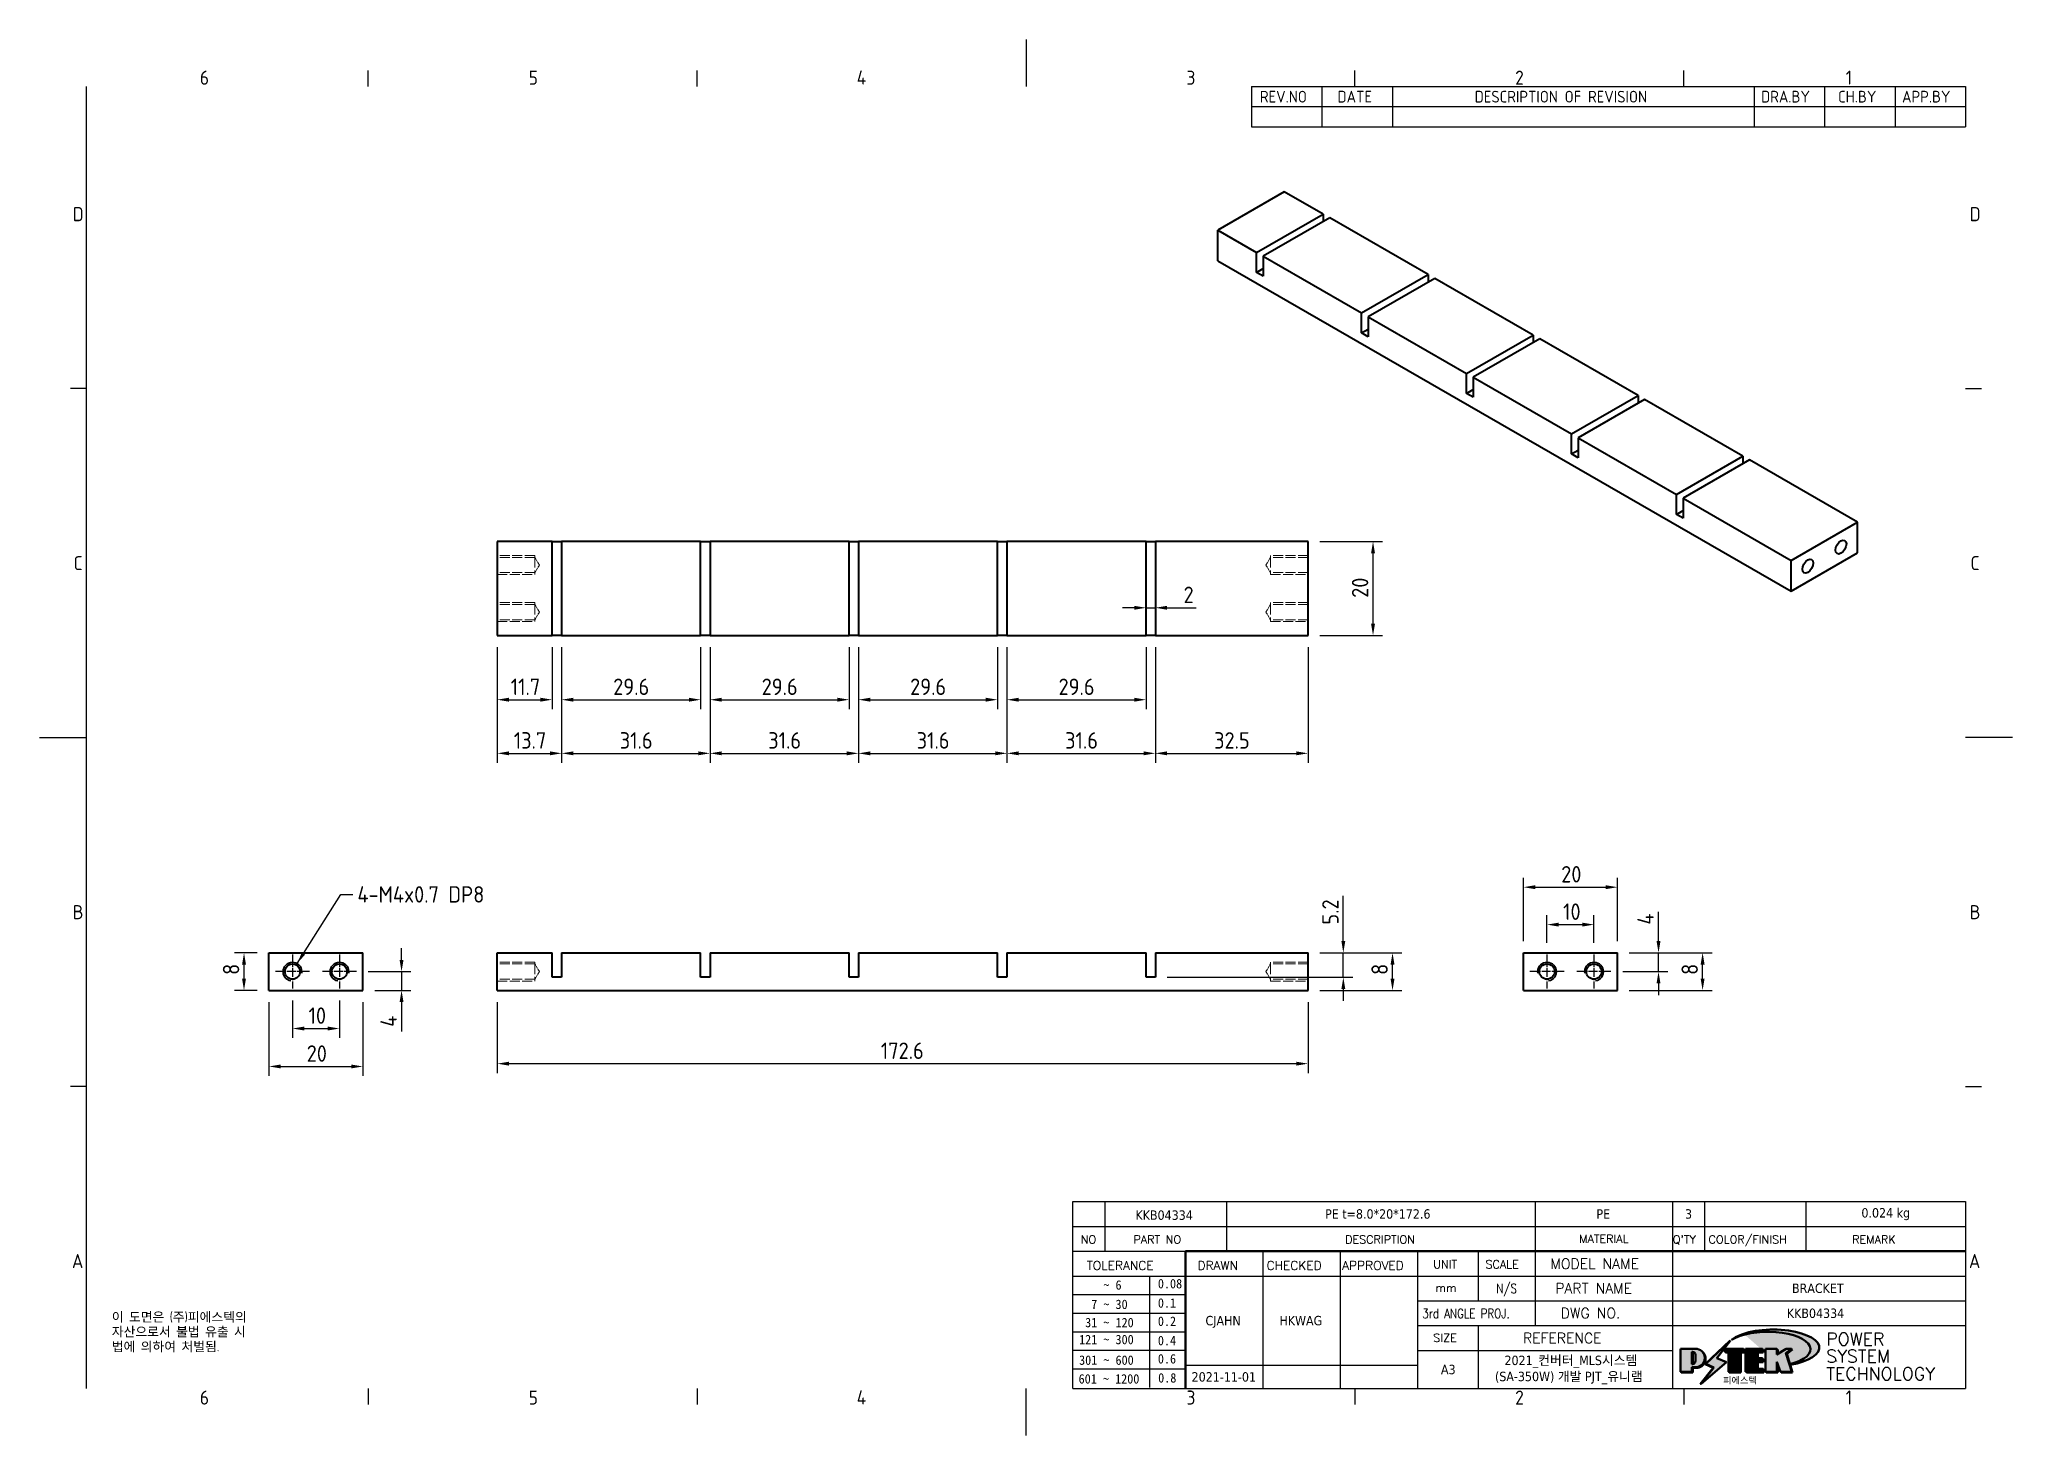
# Model space of a CAD drawing. Header units: millimetres. Extents: x 0 to 420, y 0 to 297.
import ezdxf
from ezdxf.enums import TextEntityAlignment as Align

# ---------------------------------------------------------------- set-up
doc = ezdxf.new("R2010")
doc.units = ezdxf.units.MM
doc.linetypes.add('CHAIN', pattern=[0.35429999999999995, 0.2362, -0.0295, 0.0591, -0.0295])
doc.linetypes.add('DASHED', pattern=[0.2067, 0.1654, -0.0413])
doc.layers.get('0').update_dxf_attribs({"color": 3, "lineweight": 25})
for name, color, linetype, lineweight in [('가려진 것(ISO)', 2, 'DASHED', 18), ('가시적인 것(ISO)', 3, 'Continuous', 40), ('가시적인 좁은 것(ISO)', 3, 'Continuous', 35), ('경계(ISO)', 7, 'Continuous', 25), ('기호(ISO)', 5, 'Continuous', 25), ('제목(ISO)', 5, 'Continuous', 50), ('중심 표식(ISO)', 1, 'Continuous', 25), ('치수(ISO)', 2, 'Continuous', 25), ('해치(ISO)', 7, 'Continuous', 18)]:
    doc.layers.add(name, color=color, linetype=linetype, lineweight=lineweight)
doc.styles.add('HAN_291', font='')
doc.styles.add('HAN_370', font='', dxfattribs={"width": 2})
doc.styles.add('ISO ProportionalPSTEK', font='isocp.shx')
doc.styles.add('RC_284', font='ROMANC.shx')
doc.styles.add('RC_287', font='ROMANC.shx')
doc.styles.add('RC_292', font='ROMANC.shx')
doc.styles.add('ROMANT_294', font='romant.shx')
doc.styles.add('문자 텍스트_PSTEK_POSCO', font='isocp.shx')
doc.styles.add('치수 텍스트_PSTEK_POSCO', font='isocp.shx')
doc.styles.add('텍스트 스타일198', font='tahoma.ttf')
doc.styles.add('텍스트 스타일333', font='ROMANC.shx', dxfattribs={"width": 0.800000011920929})
doc.styles.get('HAN_291').set_extended_font_data('GulimChe')
doc.styles.get('HAN_370').set_extended_font_data('GulimChe')
doc.dimstyles.new('치수_PSTEK_POSCO', dxfattribs={"dimtxt": 3.5, "dimasz": 2.5, "dimexe": 2, "dimexo": 2.5, "dimgap": 1, "dimtad": 1, "dimrnd": 1e-08, "dimdsep": 46, "dimtxsty": '치수 텍스트_PSTEK_POSCO', "dimcen": 0.09, "dimdle": 10, "dimclrd": 7, "dimclre": 7, "dimclrt": 2, "dimadec": 1, "dimazin": 2, "dimtfac": 1, "dimtmove": 0, "dimatfit": 3, "dimfxl": 0, "dimtolj": 1, "dimlwd": -1, "dimlwe": -1, "dimarcsym": 0})
doc.dimstyles.new('치수_PSTEK_POSCO$7', dxfattribs={"dimtxt": 3.5, "dimasz": 2.5, "dimexe": 2, "dimexo": 2.5, "dimgap": 1, "dimtad": 1, "dimrnd": 1e-08, "dimdsep": 46, "dimtxsty": '치수 텍스트_PSTEK_POSCO', "dimcen": 0.09, "dimdle": 10, "dimclrd": 7, "dimclre": 7, "dimclrt": 2, "dimadec": 1, "dimazin": 2, "dimtfac": 1, "dimtmove": 0, "dimatfit": 3, "dimfxl": 0, "dimtolj": 1, "dimlwd": -1, "dimlwe": -1, "dimarcsym": 0})

msp = doc.modelspace()

# ---------------------------------------------------------------- texts
at = {"layer": '기호(ISO)', "color": 2, "insert": (67.67929856548633, 115.1191175576323), "char_height": 3.499999940395355, "width": 32.61132125854491, "attachment_point": 4, "line_spacing_factor": 0.612500011920929, "style": '치수 텍스트_PSTEK_POSCO'}
msp.add_mtext('{4-M4x0.7 DP8}', dxfattribs=at)
at = {"layer": '기호(ISO)', "color": 7, "insert": (15.39462540488438, 26.22827243992431), "char_height": 2.000000029802322, "width": 51.24013826054251, "attachment_point": 1, "line_spacing_factor": 0.9442214369773865, "style": '문자 텍스트_PSTEK_POSCO'}
msp.add_mtext('{이 도면은 (주)피에스텍의\\P자산으로서 불법 유출 시 \\P법에 의하여 처벌됨.}', dxfattribs=at)

# ---------------------------------------------------------------- blocks, each defined once
blk = doc.blocks.new('경계 Default Border')
at = {"layer": '경계(ISO)'}
for p, q in [((70, 287.0000076293945), (70, 290.4000091552734)), ((140, 287.0000076293945), (140, 290.4000091552734)), ((280, 287.0000076293945), (280, 290.4000091552734)), ((350, 287.0000076293945), (350, 290.4000091552734)), ((10, 222.7499961853027), (6.599999666213989, 222.7499961853027)), ((410, 222.7499961853027), (413.4000015258789, 222.7499961853027)), ((10, 74.25000190734863), (6.599999666213989, 74.25000190734863)), ((410, 74.25000190734863), (413.4000015258789, 74.25000190734863)), ((70, 10), (70, 6.599999666213989)), ((140, 10), (140, 6.599999666213989)), ((280, 10), (280, 6.599999666213989)), ((350, 10), (350, 6.599999666213989))]:
    blk.add_line(p, q, dxfattribs=at)
at = {"layer": '경계(ISO)', "flags": 128}
for points in [[(210, 297.0000076293945), (210, 287.0000076293945)], [(10, 10), (10, 287.0000076293945)], [(0, 148.5000038146973), (10, 148.5000038146973)], [(420, 148.5000038146973), (410, 148.5000038146973)], [(210, 0), (210, 10)]]:
    blk.add_lwpolyline(points, dxfattribs=at)
at = {"layer": '경계(ISO)', "color": 2, "char_height": 3.00000011920929, "attachment_point": 7, "style": '문자 텍스트_PSTEK_POSCO'}
for s, insert in [('6', (34.14453946055966, 287.3713945155963)), ('5', (104.1445394605597, 287.3713945155963)), ('4', (173.9734701308116, 287.4)), ('3', (244.1685395229535, 287.3713945155963)), ('2', (314.127739416884, 287.3713945155963)), ('1', (384.4860661041481, 287.4)), ('D', (7.078270083685684, 258.3463944559917)), ('D', (410.878270202895, 258.3463944559917)), ('C', (7.244539400955009, 184.0963944559917)), ('C', (411.0445395201643, 184.0963944559917)), ('B', (7.078270083685684, 109.8463944559917)), ('B', (410.878270202895, 109.8463944559917)), ('A', (6.914400698149937, 35.61784856929444)), ('A', (410.7144008173592, 35.61784856929444)), ('6', (34.14453946055966, 6.57139439638704)), ('5', (104.1445394605597, 6.57139439638704)), ('4', (173.9734701308116, 6.59999988079071)), ('3', (244.1685395229535, 6.57139439638704)), ('2', (314.127739416884, 6.57139439638704)), ('1', (384.4860661041481, 6.59999988079071))]:
    blk.add_mtext(s, dxfattribs=dict(at, insert=insert))
blk = doc.blocks.new('제목 블록 PSTEK')
for color, points in [(252, [(317.2195697678507, 17.0593801673321), (322.0326348870767, 21.62682475217465), (322.2781991042243, 21.94392121864296), (317.0471853425802, 16.97985676345368), (318.7512090904202, 16.1899260703855), (316.0018030350395, 12.71868385740789), (316.3356552234328, 13.00206718743325), (318.9235935156908, 16.2694494742633)]), (5, [(321.6183518841322, 17.4193704504104), (319.5281351041078, 18.24969419629727), (322.4505835294948, 22.02344462252142), (317.2195697678507, 17.0593801673321), (318.9235935156908, 16.2694494742633), (316.1741874603099, 12.79820726128571)]), (1, [(324.4839107253602, 19.60711530335299), (325.2419748254881, 19.60711530335299), (325.2419748254881, 20.25857663940324), (321.2266040451076, 20.25857663940324), (321.2266040451076, 19.60711530335299), (321.9846681452406, 19.60711530335299), (321.9846681452406, 15.3430047401139), (324.4839107253602, 15.3430047401139)]), (252, [(321.9846681452406, 19.60711530335299), (321.4042753185749, 19.60711530335299), (321.4042753185749, 19.45905590879572), (321.9846681452406, 19.45905590879572)]), (252, [(324.6615819988275, 19.45905590879572), (325.4196460989604, 19.45905590879572), (325.4196460989604, 20.11051724484596), (325.2419748254881, 20.11051724484596), (325.2419748254881, 19.60711530335299), (324.4839107253602, 19.60711530335299), (324.4839107253602, 15.3430047401139), (322.1623394187076, 15.3430047401139), (322.1623394187076, 15.19494534555726), (324.6615819988275, 15.19494534555726)]), (1, [(329.2277337269622, 20.25857663940324), (325.65654113025, 20.25857663940324), (325.65654113025, 15.3430047401139), (329.3580259941756, 15.3430047401139), (329.3580259941756, 15.9944660761648), (328.1137701654877, 15.9944660761648), (328.1137701654877, 17.56360607323003), (329.2277337269622, 17.56360607323003), (329.2277337269622, 18.25543873810179), (328.1137701654877, 18.25543873810179), (328.1137701654877, 19.60711530335299), (329.2277337269622, 19.60711530335299)]), (252, [(328.2914414389548, 19.45905590879572), (329.4054050004294, 19.45905590879572), (329.4054050004294, 20.11051724484596), (329.2277337269622, 20.11051724484596), (329.2277337269622, 19.60711530335299), (328.1137701654877, 19.60711530335299), (328.1137701654877, 18.25543873810179), (328.2914414389548, 18.25543873810179)]), (252, [(328.2914414389548, 17.41554667867274), (329.4054050004294, 17.41554667867274), (329.4054050004294, 18.10737934354514), (329.2277337269622, 18.10737934354514), (329.2277337269622, 17.56360607323003), (328.1137701654877, 17.56360607323003), (328.1137701654877, 15.9944660761648), (328.2914414389548, 15.9944660761648)]), (1, [(332.3312149849806, 20.25857663940324), (329.8592894925411, 20.25857663940324), (329.8592894925411, 15.3430047401139), (332.3312149849806, 15.3430047401139), (332.3312149849806, 17.4318630164523), (333.0701931098801, 15.3430047401139), (335.4855464857051, 15.3430047401139), (334.2514536401189, 19.30614745124769), (335.4379594596742, 20.25857663940324), (334.3071782107978, 20.25857663940324), (332.3312149849806, 18.99741471888304)]), (252, [(332.5088862584528, 16.92964231796647), (332.3312149849806, 17.43186301645164), (332.3312149849806, 15.3430047401139), (330.0369607660135, 15.3430047401139), (330.0369607660135, 15.19494534555726), (332.5088862584528, 15.19494534555726)]), (252, [(332.5088862584528, 20.1105172448466), (332.3312149849806, 20.1105172448466), (332.3312149849806, 18.99741471888368), (332.5088862584528, 19.11081371413894)]), (252, [(335.6156307331414, 20.11051724484596), (335.2535118015555, 20.11051724484596), (334.2514536401189, 19.30614745124769), (335.4855464857051, 15.3430047401139), (333.1954852176545, 15.3430047401139), (333.2478643833523, 15.19494534555726), (335.6632177591723, 15.19494534555726), (334.4291249135862, 19.15808805669106)]), (252, [(329.5356972676428, 15.8464066816075), (329.3580259941756, 15.8464066816075), (329.3580259941756, 15.3430047401139), (325.8342124037171, 15.3430047401139), (325.8342124037171, 15.19494534555726), (329.5356972676428, 15.19494534555726)])]:
    blk.add_hatch(color=color).paths.add_polyline_path(points)
h = blk.add_hatch(color=1)
edge = h.paths.add_edge_path(flags=0)
edge.add_line((314.2242174273352, 19.60711530335299), (314.2242174273352, 17.00126995915134))
edge.add_line((314.2242174273352, 17.00126995915134), (314.3485873187598, 17.00126995915134))
edge.add_arc((314.3485873187598, 17.6527312952023), 0.6514613360509371, 270, 360)
edge.add_line((315.0000486548106, 17.6527312952023), (315.0000486548106, 18.95565396730211))
edge.add_arc((314.3485873187598, 18.95565396730212), 0.6514613360508712, 0, 90)
edge.add_line((314.3485873187598, 19.60711530335299), (314.2242174273352, 19.60711530335299))
edge = h.paths.add_edge_path()
edge.add_arc((314.9847713324306, 18.28938669179658), 1.969189947606664, 269.9999999999959, 450)
edge.add_line((314.9847713324306, 20.25857663940318), (311.7664314776902, 20.25857663940324))
edge.add_line((311.7664314776902, 20.25857663940324), (311.7664314776902, 15.3430047401139))
edge.add_line((311.7664314776902, 15.3430047401139), (314.2242174273352, 15.3430047401139))
edge.add_line((314.2242174273352, 15.3430047401139), (314.2242174273352, 16.32019674418991))
edge.add_line((314.2242174273352, 16.32019674418991), (314.9847713324307, 16.32019674418991))
h = blk.add_hatch(color=252)
edge = h.paths.add_edge_path()
edge.add_arc((314.9847713324309, 18.28938669179657), 1.969189947606666, 270, 406.8278729790604)
edge.add_arc((315.1624426058984, 18.1413272972396), 1.969189947606962, -90, 53.560984836317004, ccw=False)
edge.add_line((315.1624426058984, 16.17213734963263), (314.4018887008024, 16.17213734963263))
edge.add_line((314.4018887008024, 16.17213734963263), (314.4018887008024, 15.19494534555726))
edge.add_line((314.4018887008024, 15.19494534555726), (311.9441027511573, 15.19494534555726))
edge.add_line((311.9441027511573, 15.19494534555726), (311.9441027511573, 15.3430047401139))
edge.add_line((311.9441027511573, 15.3430047401139), (314.2242174273352, 15.3430047401139))
edge.add_line((314.2242174273352, 15.3430047401139), (314.2242174273352, 16.32019674418991))
edge.add_line((314.2242174273352, 16.32019674418991), (314.9847713324309, 16.32019674418991))
h = blk.add_hatch(color=252)
edge = h.paths.add_edge_path()
edge.add_line((314.4018887008024, 19.45905590879572), (314.5262585922315, 19.45905590879572))
edge.add_arc((314.5262585922314, 18.80759457274939), 0.6514613360463194, 60.4189348879147, 90.00000000000318, ccw=False)
edge.add_arc((314.3485873187602, 18.95565396730057), 0.6514613360524251, 39.96992292766206, 90.00000000009999)
edge.add_line((314.3485873187591, 19.60711530335307), (314.2242174273352, 19.60711530335298))
edge.add_line((314.2242174273352, 19.60711530335299), (314.2242174273352, 17.00126995915134))
edge.add_line((314.2242174273352, 17.00126995915134), (314.3485873187591, 17.00126995915134))
edge.add_arc((314.3485873187568, 17.652731295233), 0.6514613360816299, 270.0000000002, 274.6930825552478)
edge.add_line((314.4018887008024, 17.0034541317032), (314.4018887008024, 19.45905590879572))
at = {"layer": '해치(ISO)'}
h = blk.add_hatch(color=140, dxfattribs=at)
edge = h.paths.add_edge_path()
edge.add_ellipse((330.3660919371412, 20.15576403068321), major_axis=(9.100907360794343, 0), ratio=0.4069904968023172, start_angle=301.3098473703837, end_angle=507.7436900681698)
edge.add_ellipse((331.5340919371412, 20.4634168429492), major_axis=(-9.82350664112931, 0), ratio=0.3942600559756514, start_angle=111.51207141178469, end_angle=334.47025347086895, ccw=False)
edge.add_line((335.1363447531188, 16.8601935978785), (335.0955236905705, 16.99119398620872))
at = {"color": 180}
for p, q in [((182.475792979055, 11.79100474011392), (182.4757929790549, 51.56524660363496)), ((182.4757929790549, 51.56524660363496), (372.4757929537551, 51.56524660363496)), ((189.2651435055721, 51.56524660363496), (189.2651435055722, 41.00524660363494)), ((215.2152739891528, 41.00524660363494), (215.2152739891528, 51.56524660363496)), ((280.8758854511282, 51.56524660363496), (280.8758854511282, 41.00524660363494)), ((310.0881549537552, 51.56524660363496), (310.0881549537553, 41.00524660363494)), ((316.9044520275131, 51.56524660363496), (316.9044520275127, 41.00524660363494)), ((338.4566026226726, 51.56524660363496), (338.4566026226727, 41.00524660363494)), ((372.4757929537551, 51.56524660363496), (372.4757929537551, 11.79100474011389)), ((182.475792979055, 46.2852466036349), (372.4757929537551, 46.28524660363492)), ((182.475792979055, 41.00524660363493), (206.451475290024, 41.00524660363493)), ((222.9401812389276, 11.79100474011392), (222.9401812389276, 41.00524660363494)), ((239.4288871878316, 11.79100474011392), (239.4288871878316, 41.00524660363494)), ((255.9175931367356, 11.79100474011392), (255.9175931367356, 41.00524660363494)), ((268.6918866058747, 41.00524660363494), (268.6918866058747, 30.44524660363498)), ((280.8758854511282, 41.00524660363494), (280.8758854511282, 25.16524660363502)), ((310.088154953755, 41.00524660363494), (310.088154953755, 11.79100474011392)), ((182.475792979055, 35.72524660363497), (206.451475290024, 35.72524660363497)), ((198.8621818849491, 12.02524660363491), (198.8621818849491, 35.72524660363497)), ((206.451475290024, 35.72524660363497), (372.4757929537551, 35.72524660363497)), ((182.475792979055, 31.77524660363492), (206.451475290024, 31.77524660363492)), ((255.917593136736, 30.44524660363498), (372.4757929537552, 30.44524660363501)), ((182.475792979055, 27.82524660363487), (206.451475290024, 27.82524660363487)), ((182.475792979055, 23.87524660363505), (206.451475290024, 23.87524660363505)), ((255.9175931367359, 25.16524660363502), (372.4757929537552, 25.165246603635)), ((268.6918866058744, 25.16524660363502), (268.6918866058744, 11.79100474011392)), ((182.475792979055, 19.92524660363478), (206.451475290024, 19.92524660363478)), ((255.9175931367359, 19.88524660363481), (310.0881549537553, 19.88524660363481)), ((182.475792979055, 15.97524660363496), (206.451475290024, 15.97524660363496)), ((206.451475290024, 16.74100474011396), (255.9175931367359, 16.74100474011396)), ((182.475792979055, 11.79100474011392), (372.4757929537551, 11.79100474011389))]:
    blk.add_line(p, q, dxfattribs=at)
at = {"color": 7, "lineweight": 50}
for p, q in [((206.4514752900237, 11.79100474011392), (206.4514752900237, 41.00524660363494)), ((206.451475290024, 41.00524660363494), (372.4757929537551, 41.00524660363496))]:
    blk.add_line(p, q, dxfattribs=at)
at = {"color": 7}
for p, q in [((322.2781991042243, 21.94392121864296), (317.0471853425802, 16.97985676345368)), ((322.4505835294948, 22.02344462252142), (317.2195697678507, 17.0593801673321)), ((317.2195697678507, 17.0593801673321), (322.0326348870767, 21.62682475217465)), ((319.5281351041078, 18.24969419629727), (322.4505835294948, 22.02344462252142)), ((322.0326348870767, 21.62682475217465), (322.2781991042243, 21.94392121864296)), ((311.7664314776902, 20.25900474011391), (311.7664314776902, 15.34300474011391)), ((314.9847713324309, 20.25857663940324), (311.7664314776902, 20.25857663940324)), ((314.9847713324309, 20.25857663940324), (311.7664314776902, 20.25857663940324)), ((311.7664314776902, 20.25857663940324), (311.7664314776902, 15.3430047401139)), ((314.2242174273352, 17.00126995915134), (314.2242174273352, 19.60711530335299)), ((314.2242174273352, 19.60711530335299), (314.3485873187591, 19.60711530335299)), ((314.3485873187591, 19.60711530335299), (314.2242174273352, 19.60711530335299)), ((314.2242174273352, 19.60711530335299), (314.2242174273352, 17.00126995915134)), ((314.2242174273352, 17.00126995915134), (314.2242174273352, 19.60711530335299)), ((314.2242174273352, 19.60711530335299), (314.3485873187591, 19.60711530335299)), ((314.3485873187591, 17.00126995915134), (314.2242174273352, 17.00126995915134)), ((314.2242174273352, 17.00126995915134), (314.3485873187591, 17.00126995915134)), ((314.3485873187591, 17.00126995915134), (314.2242174273352, 17.00126995915134)), ((314.4018887008024, 19.45905590879572), (314.5262585922314, 19.45905590879572)), ((314.4018887008024, 17.0034541317032), (314.4018887008024, 19.45905590879572)), ((315.0000486548106, 18.95565396730275), (315.0000486548106, 17.65273129520161)), ((315.0000486548106, 18.95565396730275), (315.0000486548106, 17.65273129520161)), ((316.1741874603099, 12.79820726128571), (321.6183518841322, 17.4193704504104)), ((317.0471853425802, 16.97985676345368), (318.7512090904202, 16.1899260703855)), ((318.9235935156908, 16.2694494742633), (317.2195697678507, 17.0593801673321)), ((317.2195697678507, 17.0593801673321), (318.9235935156908, 16.2694494742633)), ((321.6183518841322, 17.4193704504104), (319.5281351041078, 18.24969419629727)), ((325.2419748254881, 20.25857663940324), (321.2266040451076, 20.25857663940324)), ((321.2266040451076, 20.25857663940324), (321.2266040451076, 19.60711530335299)), ((325.2419748254881, 20.25857663940324), (321.2266040451076, 20.25857663940324)), ((321.2266040451076, 20.25857663940324), (321.2266040451076, 19.60711530335299)), ((321.2266040451076, 19.60711530335299), (321.9846681452406, 19.60711530335299)), ((321.2266040451076, 19.60711530335299), (321.9846681452406, 19.60711530335299)), ((321.4042753185749, 19.60711530335299), (321.4042753185749, 19.45905590879572)), ((321.9846681452406, 19.60711530335299), (321.4042753185749, 19.60711530335299)), ((321.4042753185749, 19.45905590879572), (321.9846681452406, 19.45905590879572)), ((321.9846681452406, 19.60711530335299), (321.9846681452406, 15.3430047401139)), ((321.9846681452406, 19.45905590879572), (321.9846681452406, 19.60711530335299)), ((321.9846681452406, 19.60711530335299), (321.9846681452406, 15.3430047401139)), ((324.4839107253602, 19.60711530335299), (325.2419748254881, 19.60711530335299)), ((324.4839107253602, 15.3430047401139), (324.4839107253602, 19.60711530335299)), ((325.2419748254881, 19.60711530335299), (324.4839107253602, 19.60711530335299)), ((324.4839107253602, 19.60711530335299), (324.4839107253602, 15.3430047401139)), ((324.4839107253602, 19.60711530335299), (325.2419748254881, 19.60711530335299)), ((324.4839107253602, 15.3430047401139), (324.4839107253602, 19.60711530335299)), ((324.6615819988275, 19.45905590879572), (325.4196460989604, 19.45905590879572)), ((324.6615819988275, 15.19494534555726), (324.6615819988275, 19.45905590879572)), ((325.2419748254881, 19.60711530335299), (325.2419748254881, 20.25857663940324)), ((325.2419748254881, 19.60711530335299), (325.2419748254881, 20.25857663940324)), ((325.4196460989604, 20.11051724484596), (325.2419748254881, 20.11051724484596)), ((325.2419748254881, 20.11051724484596), (325.2419748254881, 19.60711530335299)), ((325.4196460989604, 19.45905590879572), (325.4196460989604, 20.11051724484596)), ((329.2277337269622, 20.25857663940324), (325.65654113025, 20.25857663940324)), ((325.65654113025, 20.25857663940324), (325.65654113025, 15.3430047401139)), ((325.65654113025, 20.25857663940324), (325.65654113025, 15.3430047401139)), ((329.2277337269622, 20.25857663940324), (325.65654113025, 20.25857663940324)), ((328.1137701654877, 18.25543873810179), (328.1137701654877, 19.60711530335299)), ((328.1137701654877, 19.60711530335299), (329.2277337269622, 19.60711530335299)), ((329.2277337269622, 19.60711530335299), (328.1137701654877, 19.60711530335299)), ((328.1137701654877, 19.60711530335299), (328.1137701654877, 18.25543873810179)), ((328.1137701654877, 18.25543873810179), (328.1137701654877, 19.60711530335299)), ((328.1137701654877, 19.60711530335299), (329.2277337269622, 19.60711530335299)), ((329.2277337269622, 18.25543873810179), (328.1137701654877, 18.25543873810179)), ((328.1137701654877, 18.25543873810179), (328.2914414389548, 18.25543873810179)), ((329.2277337269622, 18.25543873810179), (328.1137701654877, 18.25543873810179)), ((328.1137701654877, 17.56360607323003), (329.2277337269622, 17.56360607323003)), ((328.1137701654877, 15.9944660761648), (328.1137701654877, 17.56360607323003)), ((329.2277337269622, 17.56360607323003), (328.1137701654877, 17.56360607323003)), ((328.1137701654877, 17.56360607323003), (328.1137701654877, 15.9944660761648)), ((328.1137701654877, 17.56360607323003), (329.2277337269622, 17.56360607323003)), ((328.1137701654877, 15.9944660761648), (328.1137701654877, 17.56360607323003)), ((328.2914414389548, 18.25543873810179), (328.2914414389548, 19.45905590879572)), ((328.2914414389548, 19.45905590879572), (329.4054050004294, 19.45905590879572)), ((328.2914414389548, 15.9944660761648), (328.2914414389548, 17.41554667867274)), ((328.2914414389548, 17.41554667867274), (329.4054050004294, 17.41554667867274)), ((329.2277337269622, 19.60711530335299), (329.2277337269622, 20.25857663940324)), ((329.2277337269622, 19.60711530335299), (329.2277337269622, 20.25857663940324)), ((329.4054050004294, 20.11051724484596), (329.2277337269622, 20.11051724484596)), ((329.2277337269622, 20.11051724484596), (329.2277337269622, 19.60711530335299)), ((329.2277337269622, 17.56360607323003), (329.2277337269622, 18.25543873810179)), ((329.2277337269622, 17.56360607323003), (329.2277337269622, 18.25543873810179)), ((329.4054050004294, 18.10737934354514), (329.2277337269622, 18.10737934354514)), ((329.2277337269622, 18.10737934354514), (329.2277337269622, 17.56360607323003)), ((329.4054050004294, 19.45905590879572), (329.4054050004294, 20.11051724484596)), ((329.4054050004294, 17.41554667867274), (329.4054050004294, 18.10737934354514)), ((332.3312149849806, 20.25857663940324), (329.8592894925411, 20.25857663940324)), ((329.8592894925411, 20.25857663940324), (329.8592894925411, 15.3430047401139)), ((329.8592894925411, 20.25857663940324), (329.8592894925411, 15.3430047401139)), ((332.3312149849806, 20.25857663940324), (329.8592894925411, 20.25857663940324)), ((334.3071782107978, 20.25857663940324), (332.3312149849806, 18.99741471888304)), ((332.3312149849806, 18.99741471888304), (332.3312149849806, 20.25857663940324)), ((334.3071782107978, 20.25857663940324), (332.3312149849806, 18.99741471888304)), ((332.3312149849806, 18.99741471888304), (332.3312149849806, 20.25857663940324)), ((332.5088862584528, 20.1105172448466), (332.3312149849806, 20.1105172448466)), ((332.3312149849806, 20.1105172448466), (332.3312149849806, 18.99741471888368)), ((332.3312149849806, 18.99741471888368), (332.5088862584528, 19.11081371413894)), ((332.3312149849806, 17.4318630164523), (333.0701931098801, 15.3430047401139)), ((332.3312149849806, 15.3430047401139), (332.3312149849806, 17.4318630164523)), ((332.5088862584528, 16.92964231796647), (332.3312149849806, 17.43186301645164)), ((332.3312149849806, 17.43186301645164), (332.3312149849806, 15.3430047401139)), ((332.3312149849806, 17.4318630164523), (333.0701931098801, 15.3430047401139)), ((332.3312149849806, 15.3430047401139), (332.3312149849806, 17.4318630164523)), ((332.5088862584528, 19.11081371413894), (332.5088862584528, 20.1105172448466)), ((332.5088862584528, 15.19494534555726), (332.5088862584528, 16.92964231796647)), ((334.2514536401189, 19.30614745124769), (335.4379594596742, 20.25857663940324)), ((334.2514536401189, 19.30614745124769), (335.4379594596742, 20.25857663940324)), ((335.2535118015555, 20.11051724484596), (334.2514536401189, 19.30614745124769)), ((335.4855464857051, 15.3430047401139), (334.2514536401189, 19.30614745124769)), ((334.2514536401189, 19.30614745124769), (335.4855464857051, 15.3430047401139)), ((335.4855464857051, 15.3430047401139), (334.2514536401189, 19.30614745124769)), ((335.4379594596742, 20.25857663940324), (334.3071782107978, 20.25857663940324)), ((335.4379594596742, 20.25857663940324), (334.3071782107978, 20.25857663940324)), ((334.4291249135862, 19.15808805669104), (335.6156307331414, 20.11051724484596)), ((335.6632177591723, 15.19494534555726), (334.4291249135862, 19.15808805669104)), ((335.6156307331414, 20.11051724484596), (335.2535118015555, 20.11051724484596)), ((345.0447381189468, 17.50375595811051), (344.9867755289346, 17.689895936919)), ((311.7664314776902, 15.3430047401139), (314.2242174273352, 15.3430047401139)), ((311.7664314776902, 15.3430047401139), (314.2242174273352, 15.3430047401139)), ((314.2242174273352, 15.3430047401139), (311.9441027511573, 15.3430047401139)), ((311.9441027511573, 15.3430047401139), (311.9441027511573, 15.19494534555726)), ((311.9441027511573, 15.19494534555726), (314.4018887008024, 15.19494534555726)), ((314.2242174273352, 16.32019674418991), (314.9847713324309, 16.32019674418991)), ((314.2242174273352, 15.3430047401139), (314.2242174273352, 16.32019674418991)), ((314.9847713324309, 16.32019674418991), (314.2242174273352, 16.32019674418991)), ((314.2242174273352, 16.32019674418991), (314.2242174273352, 15.3430047401139)), ((314.2242174273352, 16.32019674418991), (314.9847713324309, 16.32019674418991)), ((314.2242174273352, 15.3430047401139), (314.2242174273352, 16.32019674418991)), ((314.4018887008024, 16.17213734963263), (315.162442605898, 16.17213734963263)), ((314.4018887008024, 15.19494534555726), (314.4018887008024, 16.17213734963263)), ((318.7512090904202, 16.1899260703855), (316.0018030350395, 12.71868385740789)), ((316.0018030350395, 12.71868385740789), (316.3356552234328, 13.00206718743325)), ((318.9235935156908, 16.2694494742633), (316.1741874603099, 12.79820726128571)), ((316.3356552234328, 13.00206718743325), (318.9235935156908, 16.2694494742633)), ((321.9846681452406, 15.3430047401139), (324.4839107253602, 15.3430047401139)), ((321.9846681452406, 15.3430047401139), (324.4839107253602, 15.3430047401139)), ((324.4839107253602, 15.3430047401139), (322.1623394187076, 15.3430047401139)), ((322.1623394187076, 15.3430047401139), (322.1623394187076, 15.19494534555726)), ((322.1623394187076, 15.19494534555726), (324.6615819988275, 15.19494534555726)), ((325.65654113025, 15.3430047401139), (329.3580259941756, 15.3430047401139)), ((325.65654113025, 15.3430047401139), (329.3580259941756, 15.3430047401139)), ((329.3580259941756, 15.3430047401139), (325.8342124037171, 15.3430047401139)), ((325.8342124037171, 15.3430047401139), (325.8342124037171, 15.19494534555726)), ((325.8342124037171, 15.19494534555726), (329.5356972676428, 15.19494534555726)), ((329.3580259941756, 15.9944660761648), (328.1137701654877, 15.9944660761648)), ((328.1137701654877, 15.9944660761648), (328.2914414389548, 15.9944660761648)), ((329.3580259941756, 15.9944660761648), (328.1137701654877, 15.9944660761648)), ((329.3580259941756, 15.3430047401139), (329.3580259941756, 15.9944660761648)), ((329.3580259941756, 15.3430047401139), (329.3580259941756, 15.9944660761648)), ((329.5356972676428, 15.8464066816075), (329.3580259941756, 15.8464066816075)), ((329.3580259941756, 15.8464066816075), (329.3580259941756, 15.3430047401139)), ((329.5356972676428, 15.19494534555726), (329.5356972676428, 15.8464066816075)), ((329.8592894925411, 15.3430047401139), (332.3312149849806, 15.3430047401139)), ((329.8592894925411, 15.3430047401139), (332.3312149849806, 15.3430047401139)), ((332.3312149849806, 15.3430047401139), (330.0369607660135, 15.3430047401139)), ((330.0369607660135, 15.3430047401139), (330.0369607660135, 15.19494534555726)), ((330.0369607660135, 15.19494534555726), (332.5088862584528, 15.19494534555726)), ((333.0701931098801, 15.3430047401139), (335.4855464857051, 15.3430047401139)), ((333.0701931098801, 15.3430047401139), (335.4855464857051, 15.3430047401139)), ((335.4855464857051, 15.3430047401139), (333.1954852176545, 15.3430047401139)), ((333.1954852176545, 15.3430047401139), (333.2478643833523, 15.19494534555726)), ((333.2478643833523, 15.19494534555726), (335.6632177591723, 15.19494534555726))]:
    blk.add_line(p, q, dxfattribs=at)
at = {"color": 5}
for p, q in [((322.4505835294948, 22.02344462252142), (317.2195697678507, 17.0593801673321)), ((319.5281351041078, 18.24969419629727), (322.4505835294948, 22.02344462252142)), ((316.1741874603099, 12.79820726128571), (321.6183518841322, 17.4193704504104)), ((317.2195697678507, 17.0593801673321), (318.9235935156908, 16.2694494742633)), ((321.6183518841322, 17.4193704504104), (319.5281351041078, 18.24969419629727)), ((318.9235935156908, 16.2694494742633), (316.1741874603099, 12.79820726128571))]:
    blk.add_line(p, q, dxfattribs=at)
at = {"color": 1}
for p, q in [((314.9847713324309, 20.25857663940324), (311.7664314776902, 20.25857663940324)), ((311.7664314776902, 20.25857663940324), (311.7664314776902, 15.3430047401139)), ((314.2242174273352, 17.00126995915134), (314.2242174273352, 19.60711530335299)), ((314.2242174273352, 19.60711530335299), (314.3485873187591, 19.60711530335299)), ((314.3485873187591, 17.00126995915134), (314.2242174273352, 17.00126995915134)), ((315.0000486548106, 18.95565396730275), (315.0000486548106, 17.65273129520161)), ((325.2419748254881, 20.25857663940324), (321.2266040451076, 20.25857663940324)), ((321.2266040451076, 20.25857663940324), (321.2266040451076, 19.60711530335299)), ((321.2266040451076, 19.60711530335299), (321.9846681452406, 19.60711530335299)), ((321.9846681452406, 19.60711530335299), (321.9846681452406, 15.3430047401139)), ((324.4839107253602, 19.60711530335299), (325.2419748254881, 19.60711530335299)), ((324.4839107253602, 15.3430047401139), (324.4839107253602, 19.60711530335299)), ((325.2419748254881, 19.60711530335299), (325.2419748254881, 20.25857663940324)), ((329.2277337269622, 20.25857663940324), (325.65654113025, 20.25857663940324)), ((325.65654113025, 20.25857663940324), (325.65654113025, 15.3430047401139)), ((328.1137701654877, 18.25543873810179), (328.1137701654877, 19.60711530335299)), ((328.1137701654877, 19.60711530335299), (329.2277337269622, 19.60711530335299)), ((329.2277337269622, 18.25543873810179), (328.1137701654877, 18.25543873810179)), ((328.1137701654877, 17.56360607323003), (329.2277337269622, 17.56360607323003)), ((328.1137701654877, 15.9944660761648), (328.1137701654877, 17.56360607323003)), ((329.2277337269622, 19.60711530335299), (329.2277337269622, 20.25857663940324)), ((329.2277337269622, 17.56360607323003), (329.2277337269622, 18.25543873810179)), ((332.3312149849806, 20.25857663940324), (329.8592894925411, 20.25857663940324)), ((329.8592894925411, 20.25857663940324), (329.8592894925411, 15.3430047401139)), ((334.3071782107978, 20.25857663940324), (332.3312149849806, 18.99741471888304)), ((332.3312149849806, 18.99741471888304), (332.3312149849806, 20.25857663940324)), ((332.3312149849806, 17.4318630164523), (333.0701931098801, 15.3430047401139)), ((332.3312149849806, 15.3430047401139), (332.3312149849806, 17.4318630164523)), ((334.2514536401189, 19.30614745124769), (335.4379594596742, 20.25857663940324)), ((335.4855464857051, 15.3430047401139), (334.2514536401189, 19.30614745124769)), ((335.4379594596742, 20.25857663940324), (334.3071782107978, 20.25857663940324)), ((311.7664314776902, 15.3430047401139), (314.2242174273352, 15.3430047401139)), ((314.2242174273352, 16.32019674418991), (314.9847713324309, 16.32019674418991)), ((314.2242174273352, 15.3430047401139), (314.2242174273352, 16.32019674418991)), ((321.9846681452406, 15.3430047401139), (324.4839107253602, 15.3430047401139)), ((325.65654113025, 15.3430047401139), (329.3580259941756, 15.3430047401139)), ((329.3580259941756, 15.9944660761648), (328.1137701654877, 15.9944660761648)), ((329.3580259941756, 15.3430047401139), (329.3580259941756, 15.9944660761648)), ((329.8592894925411, 15.3430047401139), (332.3312149849806, 15.3430047401139)), ((333.0701931098801, 15.3430047401139), (335.4855464857051, 15.3430047401139))]:
    blk.add_line(p, q, dxfattribs=at)
at = {"color": 7}
for centre, radius, start, end in [((314.3485873187598, 18.95565396730211), 0.6514613360508712, 0, 90), ((314.3485873187602, 18.95565396730057), 0.6514613360524251, 39.96992292766117, 90), ((314.3485873187598, 18.95565396730212), 0.6514613360508712, 0, 90), ((314.3485873187597, 17.65273129520228), 0.6514613360509381, 270, 0), ((314.3485873187598, 17.6527312952023), 0.6514613360509381, 270, 0), ((314.3485873187568, 17.652731295233), 0.6514613360816299, 270, 274.6930825552478), ((314.5262585922314, 18.80759457274939), 0.6514613360463193, 60.41893488791137, 90), ((314.9847713324309, 18.28938669179658), 1.969189947606665, 270, 90), ((314.9847713324309, 18.28938669179658), 1.969189947606665, 270, 90), ((314.9847713324307, 18.2893866917965), 1.969189947606594, 270, 46.82787297909833), ((315.1624426058984, 18.1413272972396), 1.969189947606961, 270, 53.56098483636067)]:
    blk.add_arc(centre, radius, start, end, dxfattribs=at)
at = {"color": 1}
for centre, radius, start, end in [((314.3485873187598, 18.95565396730211), 0.6514613360508712, 0, 90), ((314.3485873187598, 17.6527312952023), 0.6514613360509381, 270, 0), ((314.9847713324309, 18.28938669179657), 1.969189947606665, 270, 90)]:
    blk.add_arc(centre, radius, start, end, dxfattribs=at)
at = {"layer": '제목(ISO)', "lineweight": 18}
blk.add_line((182.475792979055, 35.72500474011393), (182.475792979055, 11.79100474011392), dxfattribs=at)
at = {"layer": '제목(ISO)'}
for p, q in [((322.2781991042243, 21.94392121864296), (317.0471853425802, 16.97985676345368)), ((322.4505835294948, 22.02344462252142), (317.2195697678507, 17.0593801673321)), ((317.2195697678507, 17.0593801673321), (322.0326348870767, 21.62682475217465)), ((319.5281351041078, 18.24969419629727), (322.4505835294948, 22.02344462252142)), ((322.0326348870767, 21.62682475217465), (322.2781991042243, 21.94392121864296)), ((314.9847713324306, 20.25857663940324), (311.7664314776902, 20.25857663940324)), ((311.7664314776902, 20.25857663940324), (311.7664314776902, 15.3430047401139)), ((314.2242174273352, 17.00126995915134), (314.2242174273352, 19.60711530335299)), ((314.2242174273352, 19.60711530335299), (314.3485873187598, 19.60711530335299)), ((314.3485873187591, 19.60711530335299), (314.2242174273352, 19.60711530335299)), ((314.2242174273352, 19.60711530335299), (314.2242174273352, 17.00126995915134)), ((314.3485873187598, 17.00126995915134), (314.2242174273352, 17.00126995915134)), ((314.2242174273352, 17.00126995915134), (314.3485873187591, 17.00126995915134)), ((314.4018887008024, 19.45905590879572), (314.5262585922314, 19.45905590879572)), ((314.4018887008024, 17.0034541317032), (314.4018887008024, 19.45905590879572)), ((315.0000486548106, 18.95565396730211), (315.0000486548106, 17.6527312952023)), ((316.1741874603099, 12.79820726128571), (321.6183518841322, 17.4193704504104)), ((317.0471853425802, 16.97985676345368), (318.7512090904202, 16.1899260703855)), ((317.2195697678507, 17.0593801673321), (318.9235935156908, 16.2694494742633)), ((318.9235935156908, 16.2694494742633), (317.2195697678507, 17.0593801673321)), ((321.6183518841322, 17.4193704504104), (319.5281351041078, 18.24969419629727)), ((325.2419748254881, 20.25857663940324), (321.2266040451076, 20.25857663940324)), ((321.2266040451076, 20.25857663940324), (321.2266040451076, 19.60711530335299)), ((321.2266040451076, 19.60711530335299), (321.9846681452406, 19.60711530335299)), ((321.9846681452406, 19.60711530335299), (321.4042753185749, 19.60711530335299)), ((321.4042753185749, 19.60711530335299), (321.4042753185749, 19.45905590879572)), ((321.4042753185749, 19.45905590879572), (321.9846681452406, 19.45905590879572)), ((321.9846681452406, 19.60711530335299), (321.9846681452406, 15.3430047401139)), ((321.9846681452406, 19.45905590879572), (321.9846681452406, 19.60711530335299)), ((324.4839107253602, 19.60711530335299), (325.2419748254881, 19.60711530335299)), ((324.4839107253602, 15.3430047401139), (324.4839107253602, 19.60711530335299)), ((325.2419748254881, 19.60711530335299), (324.4839107253602, 19.60711530335299)), ((324.4839107253602, 19.60711530335299), (324.4839107253602, 15.3430047401139)), ((324.6615819988275, 19.45905590879572), (325.4196460989604, 19.45905590879572)), ((324.6615819988275, 15.19494534555726), (324.6615819988275, 19.45905590879572)), ((325.2419748254881, 19.60711530335299), (325.2419748254881, 20.25857663940324)), ((325.4196460989604, 20.11051724484596), (325.2419748254881, 20.11051724484596)), ((325.2419748254881, 20.11051724484596), (325.2419748254881, 19.60711530335299)), ((325.4196460989604, 19.45905590879572), (325.4196460989604, 20.11051724484596)), ((329.2277337269622, 20.25857663940324), (325.65654113025, 20.25857663940324)), ((325.65654113025, 20.25857663940324), (325.65654113025, 15.3430047401139)), ((328.1137701654877, 18.25543873810179), (328.1137701654877, 19.60711530335299)), ((328.1137701654877, 19.60711530335299), (329.2277337269622, 19.60711530335299)), ((329.2277337269622, 19.60711530335299), (328.1137701654877, 19.60711530335299)), ((328.1137701654877, 19.60711530335299), (328.1137701654877, 18.25543873810179)), ((329.2277337269622, 18.25543873810179), (328.1137701654877, 18.25543873810179)), ((328.1137701654877, 18.25543873810179), (328.2914414389548, 18.25543873810179)), ((328.1137701654877, 15.9944660761648), (328.1137701654877, 17.56360607323003)), ((328.1137701654877, 17.56360607323003), (329.2277337269622, 17.56360607323003)), ((329.2277337269622, 17.56360607323003), (328.1137701654877, 17.56360607323003)), ((328.1137701654877, 17.56360607323003), (328.1137701654877, 15.9944660761648)), ((328.2914414389548, 19.45905590879572), (329.4054050004294, 19.45905590879572)), ((328.2914414389548, 18.25543873810179), (328.2914414389548, 19.45905590879572)), ((328.2914414389548, 17.41554667867274), (329.4054050004294, 17.41554667867274)), ((328.2914414389548, 15.9944660761648), (328.2914414389548, 17.41554667867274)), ((329.2277337269622, 19.60711530335299), (329.2277337269622, 20.25857663940324)), ((329.4054050004294, 20.11051724484596), (329.2277337269622, 20.11051724484596)), ((329.2277337269622, 20.11051724484596), (329.2277337269622, 19.60711530335299)), ((329.2277337269622, 17.56360607323003), (329.2277337269622, 18.25543873810179)), ((329.4054050004294, 18.10737934354514), (329.2277337269622, 18.10737934354514)), ((329.2277337269622, 18.10737934354514), (329.2277337269622, 17.56360607323003)), ((329.4054050004294, 19.45905590879572), (329.4054050004294, 20.11051724484596)), ((329.4054050004294, 17.41554667867274), (329.4054050004294, 18.10737934354514)), ((332.3312149849806, 20.25857663940324), (329.8592894925411, 20.25857663940324)), ((329.8592894925411, 20.25857663940324), (329.8592894925411, 15.3430047401139)), ((334.3071782107978, 20.25857663940324), (332.3312149849806, 18.99741471888304)), ((332.3312149849806, 18.99741471888304), (332.3312149849806, 20.25857663940324)), ((332.5088862584528, 20.1105172448466), (332.3312149849806, 20.1105172448466)), ((332.3312149849806, 20.1105172448466), (332.3312149849806, 18.99741471888368)), ((332.3312149849806, 18.99741471888368), (332.5088862584528, 19.11081371413894)), ((332.3312149849806, 15.3430047401139), (332.3312149849806, 17.4318630164523)), ((332.3312149849806, 17.4318630164523), (333.0701931098801, 15.3430047401139)), ((332.5088862584528, 16.92964231796647), (332.3312149849806, 17.43186301645164)), ((332.3312149849806, 17.43186301645164), (332.3312149849806, 15.3430047401139)), ((332.5088862584528, 19.11081371413894), (332.5088862584528, 20.1105172448466)), ((332.5088862584528, 15.19494534555726), (332.5088862584528, 16.92964231796647)), ((334.2514536401189, 19.30614745124769), (335.4379594596742, 20.25857663940324)), ((335.2535118015555, 20.11051724484596), (334.2514536401189, 19.30614745124769)), ((335.4855464857051, 15.3430047401139), (334.2514536401189, 19.30614745124769)), ((334.2514536401189, 19.30614745124769), (335.4855464857051, 15.3430047401139)), ((335.4379594596742, 20.25857663940324), (334.3071782107978, 20.25857663940324)), ((334.4291249135862, 19.15808805669106), (335.6156307331414, 20.11051724484596)), ((335.6632177591723, 15.19494534555726), (334.4291249135862, 19.15808805669106)), ((335.6156307331414, 20.11051724484596), (335.2535118015555, 20.11051724484596)), ((311.7664314776902, 15.3430047401139), (314.2242174273352, 15.3430047401139)), ((314.2242174273352, 15.3430047401139), (311.9441027511573, 15.3430047401139)), ((311.9441027511573, 15.3430047401139), (311.9441027511573, 15.19494534555726)), ((311.9441027511573, 15.19494534555726), (314.4018887008024, 15.19494534555726)), ((314.2242174273352, 15.3430047401139), (314.2242174273352, 16.32019674418991)), ((314.2242174273352, 16.32019674418991), (314.9847713324307, 16.32019674418991)), ((314.9847713324309, 16.32019674418991), (314.2242174273352, 16.32019674418991)), ((314.2242174273352, 16.32019674418991), (314.2242174273352, 15.3430047401139)), ((314.4018887008024, 15.19494534555726), (314.4018887008024, 16.17213734963263)), ((314.4018887008024, 16.17213734963263), (315.1624426058984, 16.17213734963263)), ((318.7512090904202, 16.1899260703855), (316.0018030350395, 12.71868385740789)), ((316.0018030350395, 12.71868385740789), (316.3356552234328, 13.00206718743325)), ((318.9235935156908, 16.2694494742633), (316.1741874603099, 12.79820726128571)), ((316.3356552234328, 13.00206718743325), (318.9235935156908, 16.2694494742633)), ((321.9846681452406, 15.3430047401139), (324.4839107253602, 15.3430047401139)), ((324.4839107253602, 15.3430047401139), (322.1623394187076, 15.3430047401139)), ((322.1623394187076, 15.3430047401139), (322.1623394187076, 15.19494534555726)), ((322.1623394187076, 15.19494534555726), (324.6615819988275, 15.19494534555726)), ((325.65654113025, 15.3430047401139), (329.3580259941756, 15.3430047401139)), ((329.3580259941756, 15.3430047401139), (325.8342124037171, 15.3430047401139)), ((325.8342124037171, 15.3430047401139), (325.8342124037171, 15.19494534555726)), ((325.8342124037171, 15.19494534555726), (329.5356972676428, 15.19494534555726)), ((329.3580259941756, 15.9944660761648), (328.1137701654877, 15.9944660761648)), ((328.1137701654877, 15.9944660761648), (328.2914414389548, 15.9944660761648)), ((329.3580259941756, 15.3430047401139), (329.3580259941756, 15.9944660761648)), ((329.5356972676428, 15.8464066816075), (329.3580259941756, 15.8464066816075)), ((329.3580259941756, 15.8464066816075), (329.3580259941756, 15.3430047401139)), ((329.5356972676428, 15.19494534555726), (329.5356972676428, 15.8464066816075)), ((329.8592894925411, 15.3430047401139), (332.3312149849806, 15.3430047401139)), ((332.3312149849806, 15.3430047401139), (330.0369607660135, 15.3430047401139)), ((330.0369607660135, 15.3430047401139), (330.0369607660135, 15.19494534555726)), ((330.0369607660135, 15.19494534555726), (332.5088862584528, 15.19494534555726)), ((333.0701931098801, 15.3430047401139), (335.4855464857051, 15.3430047401139)), ((335.4855464857051, 15.3430047401139), (333.1954852176545, 15.3430047401139)), ((333.1954852176545, 15.3430047401139), (333.2478643833523, 15.19494534555726)), ((333.2478643833523, 15.19494534555726), (335.6632177591723, 15.19494534555726))]:
    blk.add_line(p, q, dxfattribs=at)
at = {"layer": '제목(ISO)', "color": 4}
blk.add_line((335.1363447531188, 16.8601935978785), (335.0955236905705, 16.99119398620872), dxfattribs=at)
at = {"layer": '제목(ISO)'}
for centre, radius, start, end in [((314.3485873187598, 18.95565396730212), 0.6514613360508712, 0, 90), ((314.3485873187602, 18.95565396730057), 0.6514613360524251, 39.96992292766117, 90), ((314.3485873187598, 17.6527312952023), 0.6514613360509371, 270, 0), ((314.3485873187568, 17.652731295233), 0.6514613360816299, 270, 274.6930825552478), ((314.5262585922314, 18.80759457274939), 0.6514613360463193, 60.41893488791137, 90), ((314.9847713324306, 18.28938669179658), 1.969189947606664, 46.82787297909431, 90), ((314.9847713324307, 18.2893866917965), 1.969189947606594, 270, 46.82787297909833), ((314.9847713324309, 18.28938669179657), 1.969189947606666, 270, 46.8278729790603), ((315.1624426058984, 18.1413272972396), 1.969189947606962, 270, 53.56098483631701)]:
    blk.add_arc(centre, radius, start, end, dxfattribs=at)
at = {"layer": '제목(ISO)', "color": 4}
for centre, major_axis, ratio, start_param, end_param in [((331.5340919371412, 20.4634168429492), (9.82350664112931, 0), 0.3942600559756514, 5.087845455444478, 8.97919982663645), ((330.3660919371412, 20.15576403068321), (9.100907360794343, 0), 0.4069904968023172, 5.258848905294775, 8.861799147915196)]:
    blk.add_ellipse(centre, major_axis=major_axis, ratio=ratio, start_param=start_param, end_param=end_param, dxfattribs=at)
at = {"color": 2}
for s, height, style, p in [('NO', 1.742399930953979, 'RC_284', (184.135398793432, 42.62317362549192)), ('PART NO', 1.742399930953979, 'RC_284', (195.3359407378685, 42.62317362549192)), ('DESCRIPTION', 1.742399930953979, 'RC_284', (240.4025565652523, 42.62317362549192)), ("Q'TY", 1.742399930953979, 'RC_284', (310.1440786515383, 42.62317362549192)), ('COLOR/FINISH', 1.742399930953979, 'RC_284', (317.7725341324144, 42.62317362549192)), ('REMARK', 1.742399930953979, 'RC_284', (348.346649953877, 42.62317362549192)), (' TOLERANCE', 1.899999976158142, 'RC_287', (184.0872874387979, 37.00893196870329)), ('DRAWN', 1.899999976158142, 'RC_287', (208.9766620976279, 37.00893196870329)), ('CHECKED', 1.899999976158142, 'RC_287', (223.6856844514997, 37.00893196870329)), ('APPROVED', 1.899999976158142, 'RC_287', (239.7795453577791, 37.00893196870329)), ('UNIT', 1.742399930953979, 'RC_284', (259.1652673287452, 37.34317362549218)), ('SCALE', 1.742399930953979, 'RC_284', (270.2934779252897, 37.34317362549218)), ('MODEL NAME', 2.178000062704086, 'RC_292', (284.096330289083, 37.25462520371384)), ('    ~ 6', 2.000000029802322, 'HAN_291', (183.7721304966814, 32.8176515608431)), ('0.08', 2.000000029802322, 'HAN_291', (200.5467345600617, 33.09873600004101)), ('PART NAME', 2.178000062704086, 'RC_292', (285.1416959765849, 32.03045329421792)), ('  7 ~ 30', 2.000000029802322, 'HAN_291', (183.7721304966814, 28.70538114822415)), ('0.1', 2.000000029802322, 'HAN_291', (200.5467345600617, 28.98646558742206)), ('mm', 1.742399930953979, 'RC_284', (259.6505418159997, 32.3543089683787)), (' 31 ~ 120', 2.000000029802322, 'HAN_291', (183.7721304966814, 24.82628181916237)), ('0.2', 2.000000029802322, 'HAN_291', (200.5467345600617, 25.10736625836028)), (' DWG NO.', 2.178000062704086, 'RC_292', (284.8124284083233, 26.75045329421772)), ('121 ~ 300', 2.000000029802322, 'HAN_291', (183.7721304966814, 21.21401206133254)), ('0.4', 2.000000029802322, 'HAN_291', (200.5467345600617, 20.99509650053045)), ('SIZE', 1.742399930953979, 'RC_284', (259.1652673287452, 21.69497768947366)), ('REFERENCE', 2.178000062704086, 'RC_292', (278.2741065029841, 21.43214925458022)), ('301 ~ 600', 2.000000029802322, 'HAN_291', (183.7721304966814, 16.83491273227077)), ('0.6', 2.000000029802322, 'HAN_291', (200.5467345600617, 17.11599717146868)), ('601 ~ 1200', 2.000000029802322, 'HAN_291', (183.6802025156883, 12.84759660881125)), ('0.8', 2.000000029802322, 'HAN_291', (200.6097246063884, 13.05732192299702))]:
    blk.add_text(s, height=height, dxfattribs=dict(at, style=style)).set_placement(p)
at = {"color": 2, "style": 'RC_284'}
blk.add_text('MATERIAL', height=1.742399930953979, dxfattribs=at).set_placement((295.4820202024417, 43.64524660363492), align=Align.MIDDLE_CENTER)
at = {"color": 7, "style": '텍스트 스타일333', "width": 0.7999999523162842}
blk.add_text('N/S', height=2.000000029802322, dxfattribs=at).set_placement((274.7838860285014, 33.08524660363496), align=Align.MIDDLE_CENTER)
at = {"color": 2, "style": '텍스트 스타일333', "width": 0.7999999523162842}
blk.add_text('3rd ANGLE PROJ.', height=2.000000029802322, dxfattribs=at).set_placement((256.8430306642954, 26.76148381654429))
at = {"color": 7, "style": 'ROMANT_294'}
for s, p in [('POWER', (342.82727231297, 20.97115304607566)), ('SYSTEM', (342.82727231297, 17.3284636719184)), ('TECHNOLOGY', (342.82727231297, 13.57194088644453))]:
    blk.add_text(s, height=2.700000107288361, dxfattribs=at).set_placement(p)
at = {"color": 7, "insert": (320.8519732224835, 14.21236326823155), "char_height": 1.400000005960464, "attachment_point": 1, "line_spacing_factor": 0.3319999873638153, "style": 'HAN_370'}
blk.add_mtext('\\fHY견고딕|b0|i0;\\H1.4000;피에스텍', dxfattribs=at)
at = {"layer": '제목(ISO)', "color": 7, "style": '텍스트 스타일198'}
for tag, p in [('질량\\P3;_001', (350.3046145979153, 48.1643332325385)), ('부품_번호_001', (195.7688817100499, 47.68004260673702)), ('설명_001', (236.1410924295349, 47.92245856837096)), ('재질_001', (293.8957206591674, 47.92524658873383)), ("3._Q'TY_001", (312.7582242365873, 47.92524659519486)), ('제목_001', (335.5349605824892, 32.12134217035067)), ('설계자_001', (210.6823963971569, 25.23312566343435)), ('점검자_001', (226.4283219502686, 25.23446884679021)), ('부품_번호_001', (334.4281219632819, 26.8052465951949)), ('시트_크기_001', (260.807090429518, 14.83812566343425)), ('프로젝트_001', (274.327908977247, 16.78015656189412)), ('작성_날짜_001', (207.7280646059359, 13.26600473167383)), ('프로젝트_002', (272.3018357910732, 13.35627732324262))]:
    blk.add_attdef(tag, p, '', height=2.000000029802322, dxfattribs=at)
for tag, p in [('4._COLOR', (327.6805273250926, 48.92524660363493)), ('1._MODEL_NAME', (341.233897335037, 38.36524660363497)), ('엔지니어링_승인자', (247.673240162284, 26.23312567187446)), ('점검_날짜', (231.1845342133799, 14.26600474011394)), ('엔지니어링_승인_날짜', (247.6732401622839, 14.26600474011394))]:
    blk.add_attdef(tag, text='', height=2.000000029802322, dxfattribs=at).set_placement(p, align=Align.MIDDLE_CENTER)
blk = doc.blocks.new('리비전 내역')
at = {"layer": '기호(ISO)'}
for p, q in [((258, 287.0000076293945), (410, 287.0000076293945)), ((258, 287.0000076293945), (258, 282.7200076293945)), ((273, 287.0000076293945), (273, 282.7200076293945)), ((288, 287.0000076293945), (288, 282.7200076293945)), ((365, 287.0000076293945), (365, 282.7200076293945)), ((380, 287.0000076293945), (380, 282.7200076293945)), ((395, 287.0000076293945), (395, 282.7200076293945)), ((410, 287.0000076293945), (410, 282.7200076293945)), ((258, 282.7200076293945), (410, 282.7200076293945)), ((258, 282.7200076293945), (258, 278.4400076293945)), ((273, 282.7200076293945), (273, 278.4400076293945)), ((288, 282.7200076293945), (288, 278.4400076293945)), ((365, 282.7200076293945), (365, 278.4400076293945)), ((380, 282.7200076293945), (380, 278.4400076293945)), ((395, 282.7200076293945), (395, 278.4400076293945)), ((410, 282.7200076293945), (410, 278.4400076293945)), ((258, 278.4400076293945), (410, 278.4400076293945))]:
    blk.add_line(p, q, dxfattribs=at)
at = {"layer": '기호(ISO)', "color": 2, "char_height": 2.5, "attachment_point": 7, "style": 'ISO ProportionalPSTEK'}
for s, insert in [('REV.NO', (259.7871163682308, 283.5831900503393)), ('DATE', (276.3142317728366, 283.5831900503393)), ('DESCRIPTION OF REVISION', (305.5070204333629, 283.5831900503393)), ('DRA.BY', (366.4757339553204, 283.5831900503393)), ('CH.BY', (382.8642915086117, 283.5831900503393)), ('APP.BY', (396.4777339604404, 283.5831900503393))]:
    blk.add_mtext(s, dxfattribs=dict(at, insert=insert))
blk = doc.blocks.new('*D23')
at = {"layer": 'Defpoints', "color": 0}
for p in [(270.0451446273391, 102.6942209719364), (288.0191254735952, 102.6942209719364), (270.0451446273391, 94.69422097193643)]:
    blk.add_point(p, dxfattribs=at)
at = {"layer": '치수(ISO)', "color": 7}
for p, q in [((272.5451446273391, 102.6942209719364), (290.0191254735952, 102.6942209719364)), ((288.0191254735952, 97.19422097193642), (288.0191254735952, 100.1942209719364)), ((272.5451446273391, 94.69422097193643), (290.0191254735952, 94.69422097193642))]:
    blk.add_line(p, q, dxfattribs=at)
for points in [[(287.6024588069285, 100.1942209719364), (288.4357921402619, 100.1942209719364), (288.0191254735952, 102.6942209719364)], [(287.6024588069285, 97.19422097193643), (288.4357921402619, 97.19422097193642), (288.0191254735952, 94.69422097193642)]]:
    blk.add_solid(points, dxfattribs=at)
at = {"layer": '치수(ISO)', "color": 2, "insert": (285.2691254735952, 97.99422097193643), "char_height": 3.5, "attachment_point": 4, "rotation": 90, "style": '치수 텍스트_PSTEK_POSCO'}
blk.add_mtext('\\A1;8', dxfattribs=at)
blk = doc.blocks.new('*D24')
at = {"layer": 'Defpoints', "color": 0}
for p in [(270.0451446273391, 102.6942209719364), (277.5482802169709, 102.6942209719364), (237.5451446273391, 97.49422097193641)]:
    blk.add_point(p, dxfattribs=at)
at = {"layer": '치수(ISO)', "color": 7}
for p, q in [((277.5482802169709, 105.1942209719364), (277.5482802169709, 114.8044276648498)), ((272.5451446273391, 102.6942209719364), (279.5482802169709, 102.6942209719364)), ((277.5482802169709, 97.49422097193641), (277.5482802169709, 102.6942209719364)), ((240.0451446273391, 97.49422097193641), (279.5482802169709, 97.49422097193641)), ((277.5482802169709, 94.99422097193641), (277.5482802169709, 92.49422097193641))]:
    blk.add_line(p, q, dxfattribs=at)
for points in [[(277.1316135503042, 105.1942209719364), (277.9649468836375, 105.1942209719364), (277.5482802169709, 102.6942209719364)], [(277.1316135503042, 94.99422097193641), (277.9649468836375, 94.99422097193641), (277.5482802169709, 97.49422097193641)]]:
    blk.add_solid(points, dxfattribs=at)
at = {"layer": '치수(ISO)', "color": 2, "insert": (274.7979357287819, 108.6942209719365), "char_height": 3.5, "attachment_point": 4, "rotation": 90, "style": '치수 텍스트_PSTEK_POSCO'}
blk.add_mtext('\\A1;5.2', dxfattribs=at)
blk = doc.blocks.new('*D25')
at = {"layer": 'Defpoints', "color": 0}
for p in [(97.44514462733909, 94.69422097193636), (270.0451446273391, 94.69422097193643), (270.0451446273391, 79.11108805005796)]:
    blk.add_point(p, dxfattribs=at)
at = {"layer": '치수(ISO)', "color": 7}
for p, q in [((97.44514462733909, 92.19422097193636), (97.44514462733909, 77.11108805005796)), ((270.0451446273391, 92.19422097193643), (270.0451446273391, 77.11108805005796)), ((99.94514462733909, 79.11108805005796), (267.5451446273391, 79.11108805005796))]:
    blk.add_line(p, q, dxfattribs=at)
for points in [[(99.94514462733909, 79.52775471672463), (99.94514462733909, 78.69442138339129), (97.44514462733909, 79.11108805005796)], [(267.5451446273391, 79.52775471672463), (267.5451446273391, 78.69442138339129), (270.0451446273391, 79.11108805005796)]]:
    blk.add_solid(points, dxfattribs=at)
at = {"layer": '치수(ISO)', "color": 2, "insert": (179.108333603717, 81.86143253824693), "char_height": 3.5, "attachment_point": 4, "style": '치수 텍스트_PSTEK_POSCO'}
blk.add_mtext('\\A1;172.6', dxfattribs=at)
blk = doc.blocks.new('*D26')
at = {"layer": 'Defpoints', "color": 0}
for p in [(48.85718393573754, 94.69422097193636), (68.85718393573754, 94.69422097193636), (68.85718393573754, 78.51350651777281)]:
    blk.add_point(p, dxfattribs=at)
at = {"layer": '치수(ISO)', "color": 7}
for p, q in [((48.85718393573754, 92.19422097193636), (48.85718393573754, 76.51350651777281)), ((68.85718393573754, 92.19422097193636), (68.85718393573754, 76.51350651777281)), ((51.35718393573754, 78.51350651777281), (66.35718393573754, 78.51350651777281))]:
    blk.add_line(p, q, dxfattribs=at)
for points in [[(51.35718393573754, 78.93017318443948), (51.35718393573754, 78.09683985110614), (48.85718393573754, 78.51350651777281)], [(66.35718393573754, 78.93017318443948), (66.35718393573754, 78.09683985110614), (68.85718393573754, 78.51350651777281)]]:
    blk.add_solid(points, dxfattribs=at)
at = {"layer": '치수(ISO)', "color": 2, "insert": (56.88636700660368, 81.26385100596178), "char_height": 3.5, "attachment_point": 4, "style": '치수 텍스트_PSTEK_POSCO'}
blk.add_mtext('\\A1;20', dxfattribs=at)
blk = doc.blocks.new('*D27')
at = {"layer": 'Defpoints', "color": 0}
for p in [(53.85718393573754, 95.07322097193635), (63.85718393573754, 95.07322097193635), (63.85718393573754, 86.58086567921728)]:
    blk.add_point(p, dxfattribs=at)
at = {"layer": '치수(ISO)', "color": 7}
for p, q in [((53.85718393573754, 92.57322097193635), (53.85718393573754, 84.58086567921728)), ((63.85718393573754, 92.57322097193635), (63.85718393573754, 84.58086567921728)), ((56.35718393573754, 86.58086567921728), (61.35718393573754, 86.58086567921728))]:
    blk.add_line(p, q, dxfattribs=at)
for points in [[(56.35718393573754, 86.99753234588395), (56.35718393573754, 86.16419901255061), (53.85718393573754, 86.58086567921728)], [(61.35718393573754, 86.99753234588395), (61.35718393573754, 86.16419901255061), (63.85718393573754, 86.58086567921728)]]:
    blk.add_solid(points, dxfattribs=at)
at = {"layer": '치수(ISO)', "color": 2, "insert": (57.28080598298163, 89.33086567921728), "char_height": 3.5, "attachment_point": 4, "style": '치수 텍스트_PSTEK_POSCO'}
blk.add_mtext('\\A1;10', dxfattribs=at)
blk = doc.blocks.new('*D28')
at = {"layer": 'Defpoints', "color": 0}
for p in [(67.47818393573753, 98.69422097193635), (77.07838824145622, 98.69422097193635), (68.85718393573754, 94.69422097193636)]:
    blk.add_point(p, dxfattribs=at)
at = {"layer": '치수(ISO)', "color": 7}
for p, q in [((77.07838824145622, 101.1942209719363), (77.07838824145622, 103.6942209719363)), ((69.97818393573753, 98.69422097193635), (79.07838824145622, 98.69422097193635)), ((77.07838824145622, 98.69422097193635), (77.07838824145621, 94.69422097193636)), ((71.35718393573754, 94.69422097193636), (79.07838824145621, 94.69422097193636)), ((77.07838824145621, 92.19422097193636), (77.07838824145621, 85.94422097193636))]:
    blk.add_line(p, q, dxfattribs=at)
for points in [[(76.66172157478955, 101.1942209719363), (77.4950549081229, 101.1942209719363), (77.07838824145622, 98.69422097193635)], [(76.66172157478954, 92.19422097193636), (77.49505490812288, 92.19422097193636), (77.07838824145621, 94.69422097193636)]]:
    blk.add_solid(points, dxfattribs=at)
at = {"layer": '치수(ISO)', "color": 2, "insert": (74.3283882414562, 86.94422097193637), "char_height": 3.5, "attachment_point": 4, "rotation": 90, "style": '치수 텍스트_PSTEK_POSCO'}
blk.add_mtext('\\A1;4', dxfattribs=at)
blk = doc.blocks.new('*D29')
at = {"layer": 'Defpoints', "color": 0}
for p in [(43.54021624556587, 102.6942209719363), (48.85718393573754, 102.6942209719363), (48.85718393573754, 94.69422097193636)]:
    blk.add_point(p, dxfattribs=at)
at = {"layer": '치수(ISO)', "color": 7}
for p, q in [((46.35718393573754, 102.6942209719363), (41.54021624556587, 102.6942209719363)), ((43.54021624556587, 97.19422097193636), (43.54021624556587, 100.1942209719363)), ((46.35718393573754, 94.69422097193636), (41.54021624556587, 94.69422097193636))]:
    blk.add_line(p, q, dxfattribs=at)
for points in [[(43.12354957889921, 100.1942209719363), (43.95688291223254, 100.1942209719363), (43.54021624556587, 102.6942209719363)], [(43.12354957889921, 97.19422097193636), (43.95688291223254, 97.19422097193636), (43.54021624556587, 94.69422097193636)]]:
    blk.add_solid(points, dxfattribs=at)
at = {"layer": '치수(ISO)', "color": 2, "insert": (40.79021624556586, 97.99422097193636), "char_height": 3.5, "attachment_point": 4, "rotation": 90, "style": '치수 텍스트_PSTEK_POSCO'}
blk.add_mtext('\\A1;8', dxfattribs=at)
blk = doc.blocks.new('*D30')
at = {"layer": 'Defpoints', "color": 0}
for p in [(335.9028744869502, 116.6502437586392), (315.9028744869503, 102.6942209719364), (335.9028744869502, 102.6942209719364)]:
    blk.add_point(p, dxfattribs=at)
at = {"layer": '치수(ISO)', "color": 7}
for p, q in [((315.9028744869503, 105.1942209719364), (315.9028744869503, 118.6502437586392)), ((335.9028744869502, 105.1942209719364), (335.9028744869502, 118.6502437586392)), ((318.4028744869503, 116.6502437586392), (333.4028744869502, 116.6502437586392))]:
    blk.add_line(p, q, dxfattribs=at)
for points in [[(318.4028744869503, 117.0669104253059), (318.4028744869503, 116.2335770919725), (315.9028744869503, 116.6502437586392)], [(333.4028744869502, 117.0669104253059), (333.4028744869502, 116.2335770919725), (335.9028744869502, 116.6502437586392)]]:
    blk.add_solid(points, dxfattribs=at)
at = {"layer": '치수(ISO)', "color": 2, "insert": (323.9320575578164, 119.4005882468282), "char_height": 3.5, "attachment_point": 4, "style": '치수 텍스트_PSTEK_POSCO'}
blk.add_mtext('\\A1;20', dxfattribs=at)
blk = doc.blocks.new('*D31')
at = {"layer": 'Defpoints', "color": 0}
for p in [(330.9028744869502, 108.6942209719364), (320.9028744869502, 102.3152209719364), (330.9028744869502, 102.3152209719364)]:
    blk.add_point(p, dxfattribs=at)
at = {"layer": '치수(ISO)', "color": 7}
for p, q in [((320.9028744869502, 104.8152209719364), (320.9028744869502, 110.6942209719364)), ((330.9028744869502, 104.8152209719364), (330.9028744869502, 110.6942209719364)), ((323.4028744869502, 108.6942209719364), (328.4028744869502, 108.6942209719364))]:
    blk.add_line(p, q, dxfattribs=at)
for points in [[(323.4028744869502, 109.1108876386031), (323.4028744869502, 108.2775543052698), (320.9028744869502, 108.6942209719364)], [(328.4028744869502, 109.1108876386031), (328.4028744869502, 108.2775543052698), (330.9028744869502, 108.6942209719364)]]:
    blk.add_solid(points, dxfattribs=at)
at = {"layer": '치수(ISO)', "color": 2, "insert": (324.3264965341943, 111.4442209719364), "char_height": 3.5, "attachment_point": 4, "style": '치수 텍스트_PSTEK_POSCO'}
blk.add_mtext('\\A1;10', dxfattribs=at)
blk = doc.blocks.new('*D32')
at = {"layer": 'Defpoints', "color": 0}
for p in [(335.9028744869502, 102.6942209719364), (354.0270212560117, 102.6942209719364), (335.9028744869502, 94.69422097193643)]:
    blk.add_point(p, dxfattribs=at)
at = {"layer": '치수(ISO)', "color": 7}
for p, q in [((338.4028744869502, 102.6942209719364), (356.0270212560117, 102.6942209719364)), ((354.0270212560117, 97.19422097193642), (354.0270212560117, 100.1942209719364)), ((338.4028744869502, 94.69422097193643), (356.0270212560117, 94.69422097193642))]:
    blk.add_line(p, q, dxfattribs=at)
for points in [[(353.610354589345, 100.1942209719364), (354.4436879226784, 100.1942209719364), (354.0270212560117, 102.6942209719364)], [(353.610354589345, 97.19422097193642), (354.4436879226784, 97.19422097193642), (354.0270212560117, 94.69422097193642)]]:
    blk.add_solid(points, dxfattribs=at)
at = {"layer": '치수(ISO)', "color": 2, "insert": (351.2770212560117, 97.99422097193643), "char_height": 3.5, "attachment_point": 4, "rotation": 90, "style": '치수 텍스트_PSTEK_POSCO'}
blk.add_mtext('\\A1;8', dxfattribs=at)
blk = doc.blocks.new('*D33')
at = {"layer": 'Defpoints', "color": 0}
for p in [(335.9028744869502, 102.6942209719364), (334.5238744869502, 98.69422097193643), (344.6411032162192, 98.69422097193643)]:
    blk.add_point(p, dxfattribs=at)
at = {"layer": '치수(ISO)', "color": 7}
for p, q in [((344.6411032162192, 105.1942209719364), (344.6411032162192, 111.4442209719364)), ((338.4028744869502, 102.6942209719364), (346.6411032162192, 102.6942209719364)), ((344.6411032162192, 98.69422097193643), (344.6411032162192, 102.6942209719364)), ((337.0238744869502, 98.69422097193643), (346.6411032162192, 98.69422097193643)), ((344.6411032162192, 96.19422097193643), (344.6411032162192, 93.69422097193643))]:
    blk.add_line(p, q, dxfattribs=at)
for points in [[(344.2244365495525, 105.1942209719364), (345.0577698828859, 105.1942209719364), (344.6411032162192, 102.6942209719364)], [(344.2244365495525, 96.19422097193643), (345.0577698828859, 96.19422097193643), (344.6411032162192, 98.69422097193643)]]:
    blk.add_solid(points, dxfattribs=at)
at = {"layer": '치수(ISO)', "color": 2, "insert": (341.8911032162192, 108.6942209719365), "char_height": 3.5, "attachment_point": 4, "rotation": 90, "style": '치수 텍스트_PSTEK_POSCO'}
blk.add_mtext('\\A1;4', dxfattribs=at)
blk = doc.blocks.new('*D34')
at = {"layer": 'Defpoints', "color": 0}
for p in [(205.9451446273602, 170.1889450586388), (235.5451446273602, 170.1889450586388), (235.5451446273602, 156.539674884486)]:
    blk.add_point(p, dxfattribs=at)
at = {"layer": '치수(ISO)', "color": 7}
for p, q in [((205.9451446273602, 167.6889450586388), (205.9451446273602, 154.539674884486)), ((235.5451446273602, 167.6889450586388), (235.5451446273602, 154.539674884486)), ((208.4451446273602, 156.539674884486), (233.0451446273602, 156.539674884486))]:
    blk.add_line(p, q, dxfattribs=at)
for points in [[(208.4451446273602, 156.9563415511526), (208.4451446273602, 156.1230082178193), (205.9451446273602, 156.539674884486)], [(233.0451446273602, 156.9563415511526), (233.0451446273602, 156.1230082178193), (235.5451446273602, 156.539674884486)]]:
    blk.add_solid(points, dxfattribs=at)
at = {"layer": '치수(ISO)', "color": 2, "insert": (216.9327795489952, 159.2900193726749), "char_height": 3.5, "attachment_point": 4, "style": '치수 텍스트_PSTEK_POSCO'}
blk.add_mtext('\\A1;29.6', dxfattribs=at)
blk = doc.blocks.new('*D35')
at = {"layer": 'Defpoints', "color": 0}
for p in [(174.3451446273602, 170.1889450586388), (203.9451446273602, 170.1889450586388), (203.9451446273602, 156.539674884486)]:
    blk.add_point(p, dxfattribs=at)
at = {"layer": '치수(ISO)', "color": 7}
for p, q in [((174.3451446273602, 167.6889450586388), (174.3451446273602, 154.539674884486)), ((203.9451446273602, 167.6889450586388), (203.9451446273602, 154.539674884486)), ((176.8451446273602, 156.539674884486), (201.4451446273602, 156.539674884486))]:
    blk.add_line(p, q, dxfattribs=at)
for points in [[(176.8451446273602, 156.9563415511526), (176.8451446273602, 156.1230082178193), (174.3451446273602, 156.539674884486)], [(201.4451446273602, 156.9563415511526), (201.4451446273602, 156.1230082178193), (203.9451446273602, 156.539674884486)]]:
    blk.add_solid(points, dxfattribs=at)
at = {"layer": '치수(ISO)', "color": 2, "insert": (185.3327795489952, 159.2900193726749), "char_height": 3.5, "attachment_point": 4, "style": '치수 텍스트_PSTEK_POSCO'}
blk.add_mtext('\\A1;29.6', dxfattribs=at)
blk = doc.blocks.new('*D36')
at = {"layer": 'Defpoints', "color": 0}
for p in [(142.7451446273602, 170.1889450586388), (172.3451446273602, 170.1889450586388), (172.3451446273602, 156.539674884486)]:
    blk.add_point(p, dxfattribs=at)
at = {"layer": '치수(ISO)', "color": 7}
for p, q in [((142.7451446273602, 167.6889450586388), (142.7451446273602, 154.539674884486)), ((172.3451446273602, 167.6889450586388), (172.3451446273602, 154.539674884486)), ((145.2451446273602, 156.539674884486), (169.8451446273602, 156.539674884486))]:
    blk.add_line(p, q, dxfattribs=at)
for points in [[(145.2451446273602, 156.9563415511526), (145.2451446273602, 156.1230082178193), (142.7451446273602, 156.539674884486)], [(169.8451446273602, 156.9563415511526), (169.8451446273602, 156.1230082178193), (172.3451446273602, 156.539674884486)]]:
    blk.add_solid(points, dxfattribs=at)
at = {"layer": '치수(ISO)', "color": 2, "insert": (153.7327795489952, 159.2900193726749), "char_height": 3.5, "attachment_point": 4, "style": '치수 텍스트_PSTEK_POSCO'}
blk.add_mtext('\\A1;29.6', dxfattribs=at)
blk = doc.blocks.new('*D37')
at = {"layer": 'Defpoints', "color": 0}
for p in [(111.1451446273602, 170.1889450586388), (140.7451446273602, 170.1889450586388), (140.7451446273602, 156.539674884486)]:
    blk.add_point(p, dxfattribs=at)
at = {"layer": '치수(ISO)', "color": 7}
for p, q in [((111.1451446273602, 167.6889450586388), (111.1451446273602, 154.539674884486)), ((140.7451446273602, 167.6889450586388), (140.7451446273602, 154.539674884486)), ((113.6451446273602, 156.539674884486), (138.2451446273602, 156.539674884486))]:
    blk.add_line(p, q, dxfattribs=at)
for points in [[(113.6451446273602, 156.9563415511526), (113.6451446273602, 156.1230082178193), (111.1451446273602, 156.539674884486)], [(138.2451446273602, 156.9563415511526), (138.2451446273602, 156.1230082178193), (140.7451446273602, 156.539674884486)]]:
    blk.add_solid(points, dxfattribs=at)
at = {"layer": '치수(ISO)', "color": 2, "insert": (122.1327795489952, 159.2900193726749), "char_height": 3.5, "attachment_point": 4, "style": '치수 텍스트_PSTEK_POSCO'}
blk.add_mtext('\\A1;29.6', dxfattribs=at)
blk = doc.blocks.new('*D38')
at = {"layer": 'Defpoints', "color": 0}
for p in [(97.44514462736022, 170.1889450586388), (109.1451446273602, 170.1889450586388), (109.1451446273602, 156.539674884486)]:
    blk.add_point(p, dxfattribs=at)
at = {"layer": '치수(ISO)', "color": 7}
for p, q in [((97.44514462736022, 167.6889450586388), (97.44514462736022, 154.539674884486)), ((109.1451446273602, 167.6889450586388), (109.1451446273602, 154.539674884486)), ((99.94514462736022, 156.539674884486), (106.6451446273602, 156.539674884486))]:
    blk.add_line(p, q, dxfattribs=at)
for points in [[(99.94514462736022, 156.9563415511526), (99.94514462736022, 156.1230082178193), (97.44514462736022, 156.539674884486)], [(106.6451446273602, 156.9563415511526), (106.6451446273602, 156.1230082178193), (109.1451446273602, 156.539674884486)]]:
    blk.add_solid(points, dxfattribs=at)
at = {"layer": '치수(ISO)', "color": 2, "insert": (100.3201446273602, 159.289674884486), "char_height": 3.5, "attachment_point": 4, "style": '치수 텍스트_PSTEK_POSCO'}
blk.add_mtext('\\A1;11.7', dxfattribs=at)
blk = doc.blocks.new('*D39')
at = {"layer": 'Defpoints', "color": 0}
for p in [(97.44514462736022, 170.1889450586388), (111.1451446273602, 170.1889450586388), (111.1451446273602, 145.1297455279147)]:
    blk.add_point(p, dxfattribs=at)
at = {"layer": '치수(ISO)', "color": 7}
for p, q in [((97.44514462736022, 167.6889450586388), (97.44514462736022, 143.1297455279147)), ((111.1451446273602, 167.6889450586388), (111.1451446273602, 143.1297455279147)), ((99.94514462736022, 145.1297455279147), (108.6451446273602, 145.1297455279147))]:
    blk.add_line(p, q, dxfattribs=at)
for points in [[(99.94514462736022, 145.5464121945814), (99.94514462736022, 144.7130788612481), (97.44514462736022, 145.1297455279147)], [(108.6451446273602, 145.5464121945814), (108.6451446273602, 144.7130788612481), (111.1451446273602, 145.1297455279147)]]:
    blk.add_solid(points, dxfattribs=at)
at = {"layer": '치수(ISO)', "color": 2, "insert": (100.9701446273602, 147.8797455279147), "char_height": 3.5, "attachment_point": 4, "style": '치수 텍스트_PSTEK_POSCO'}
blk.add_mtext('\\A1;13.7', dxfattribs=at)
blk = doc.blocks.new('*D40')
at = {"layer": 'Defpoints', "color": 0}
for p in [(111.1451446273602, 170.1889450586388), (142.7451446273602, 170.1889450586388), (142.7451446273602, 145.1297455279147)]:
    blk.add_point(p, dxfattribs=at)
at = {"layer": '치수(ISO)', "color": 7}
for p, q in [((111.1451446273602, 167.6889450586388), (111.1451446273602, 143.1297455279147)), ((142.7451446273602, 167.6889450586388), (142.7451446273602, 143.1297455279147)), ((113.6451446273602, 145.1297455279147), (140.2451446273602, 145.1297455279147))]:
    blk.add_line(p, q, dxfattribs=at)
for points in [[(113.6451446273602, 145.5464121945814), (113.6451446273602, 144.7130788612481), (111.1451446273602, 145.1297455279147)], [(140.2451446273602, 145.5464121945814), (140.2451446273602, 144.7130788612481), (142.7451446273602, 145.1297455279147)]]:
    blk.add_solid(points, dxfattribs=at)
at = {"layer": '치수(ISO)', "color": 2, "insert": (123.5333336037382, 147.8797455279147), "char_height": 3.5, "attachment_point": 4, "style": '치수 텍스트_PSTEK_POSCO'}
blk.add_mtext('\\A1;31.6', dxfattribs=at)
blk = doc.blocks.new('*D41')
at = {"layer": 'Defpoints', "color": 0}
for p in [(142.7451446273602, 170.1889450586388), (174.3451446273602, 170.1889450586388), (174.3451446273602, 145.1297455279147)]:
    blk.add_point(p, dxfattribs=at)
at = {"layer": '치수(ISO)', "color": 7}
for p, q in [((142.7451446273602, 167.6889450586388), (142.7451446273602, 143.1297455279147)), ((174.3451446273602, 167.6889450586388), (174.3451446273602, 143.1297455279147)), ((145.2451446273602, 145.1297455279147), (171.8451446273602, 145.1297455279147))]:
    blk.add_line(p, q, dxfattribs=at)
for points in [[(145.2451446273602, 145.5464121945814), (145.2451446273602, 144.7130788612481), (142.7451446273602, 145.1297455279147)], [(171.8451446273602, 145.5464121945814), (171.8451446273602, 144.7130788612481), (174.3451446273602, 145.1297455279147)]]:
    blk.add_solid(points, dxfattribs=at)
at = {"layer": '치수(ISO)', "color": 2, "insert": (155.1333336037382, 147.8797455279147), "char_height": 3.5, "attachment_point": 4, "style": '치수 텍스트_PSTEK_POSCO'}
blk.add_mtext('\\A1;31.6', dxfattribs=at)
blk = doc.blocks.new('*D42')
at = {"layer": 'Defpoints', "color": 0}
for p in [(174.3451446273602, 170.1889450586388), (205.9451446273602, 170.1889450586388), (205.9451446273602, 145.1297455279147)]:
    blk.add_point(p, dxfattribs=at)
at = {"layer": '치수(ISO)', "color": 7}
for p, q in [((174.3451446273602, 167.6889450586388), (174.3451446273602, 143.1297455279147)), ((205.9451446273602, 167.6889450586388), (205.9451446273602, 143.1297455279147)), ((176.8451446273602, 145.1297455279147), (203.4451446273602, 145.1297455279147))]:
    blk.add_line(p, q, dxfattribs=at)
for points in [[(176.8451446273602, 145.5464121945814), (176.8451446273602, 144.7130788612481), (174.3451446273602, 145.1297455279147)], [(203.4451446273602, 145.5464121945814), (203.4451446273602, 144.7130788612481), (205.9451446273602, 145.1297455279147)]]:
    blk.add_solid(points, dxfattribs=at)
at = {"layer": '치수(ISO)', "color": 2, "insert": (186.7333336037381, 147.8797455279147), "char_height": 3.5, "attachment_point": 4, "style": '치수 텍스트_PSTEK_POSCO'}
blk.add_mtext('\\A1;31.6', dxfattribs=at)
blk = doc.blocks.new('*D43')
at = {"layer": 'Defpoints', "color": 0}
for p in [(205.9451446273602, 170.1889450586388), (237.5451446273602, 170.1889450586388), (237.5451446273602, 145.1297455279147)]:
    blk.add_point(p, dxfattribs=at)
at = {"layer": '치수(ISO)', "color": 7}
for p, q in [((205.9451446273602, 167.6889450586388), (205.9451446273602, 143.1297455279147)), ((237.5451446273602, 167.6889450586388), (237.5451446273602, 143.1297455279147)), ((208.4451446273602, 145.1297455279147), (235.0451446273602, 145.1297455279147))]:
    blk.add_line(p, q, dxfattribs=at)
for points in [[(208.4451446273602, 145.5464121945814), (208.4451446273602, 144.7130788612481), (205.9451446273602, 145.1297455279147)], [(235.0451446273602, 145.5464121945814), (235.0451446273602, 144.7130788612481), (237.5451446273602, 145.1297455279147)]]:
    blk.add_solid(points, dxfattribs=at)
at = {"layer": '치수(ISO)', "color": 2, "insert": (218.3333336037382, 147.8797455279147), "char_height": 3.5, "attachment_point": 4, "style": '치수 텍스트_PSTEK_POSCO'}
blk.add_mtext('\\A1;31.6', dxfattribs=at)
blk = doc.blocks.new('*D44')
at = {"layer": 'Defpoints', "color": 0}
for p in [(237.5451446273602, 170.1889450586388), (270.0451446273603, 170.1889450586388), (270.0451446273603, 145.1297455279147)]:
    blk.add_point(p, dxfattribs=at)
at = {"layer": '치수(ISO)', "color": 7}
for p, q in [((237.5451446273602, 167.6889450586388), (237.5451446273602, 143.1297455279147)), ((270.0451446273603, 167.6889450586388), (270.0451446273603, 143.1297455279147)), ((240.0451446273602, 145.1297455279147), (267.5451446273603, 145.1297455279147))]:
    blk.add_line(p, q, dxfattribs=at)
for points in [[(240.0451446273602, 145.5464121945814), (240.0451446273602, 144.7130788612481), (237.5451446273602, 145.1297455279147)], [(267.5451446273603, 145.5464121945814), (267.5451446273603, 144.7130788612481), (270.0451446273603, 145.1297455279147)]]:
    blk.add_solid(points, dxfattribs=at)
at = {"layer": '치수(ISO)', "color": 2, "insert": (250.0476572539449, 147.8800900161037), "char_height": 3.5, "attachment_point": 4, "style": '치수 텍스트_PSTEK_POSCO'}
blk.add_mtext('\\A1;32.5', dxfattribs=at)
blk = doc.blocks.new('*D45')
at = {"layer": 'Defpoints', "color": 0}
for p in [(235.5451446273602, 178.8349156369791), (237.5451446273602, 178.8349156369791), (237.5451446273602, 176.0981710554739)]:
    blk.add_point(p, dxfattribs=at)
at = {"layer": '치수(ISO)', "color": 7}
for p, q in [((233.0451446273602, 176.0981710554739), (230.5451446273602, 176.0981710554739)), ((235.5451446273602, 176.0981710554739), (237.5451446273602, 176.0981710554739)), ((240.0451446273602, 176.0981710554739), (246.2442292730295, 176.0981710554739))]:
    blk.add_line(p, q, dxfattribs=at)
for points in [[(233.0451446273602, 176.5148377221406), (233.0451446273602, 175.6815043888072), (235.5451446273602, 176.0981710554739)], [(240.0451446273602, 176.5148377221406), (240.0451446273602, 175.6815043888072), (237.5451446273602, 176.0981710554739)]]:
    blk.add_solid(points, dxfattribs=at)
at = {"layer": '치수(ISO)', "color": 2, "insert": (243.5451446273602, 178.8485155436629), "char_height": 3.5, "attachment_point": 4, "style": '치수 텍스트_PSTEK_POSCO'}
blk.add_mtext('\\A1;2', dxfattribs=at)
blk = doc.blocks.new('*D46')
at = {"layer": 'Defpoints', "color": 0}
for p in [(270.0451446273603, 190.1889450586388), (283.8692014083579, 190.1889450586388), (270.0451446273603, 170.1889450586388)]:
    blk.add_point(p, dxfattribs=at)
at = {"layer": '치수(ISO)', "color": 7}
for p, q in [((272.5451446273603, 190.1889450586388), (285.8692014083579, 190.1889450586388)), ((283.8692014083579, 172.6889450586388), (283.8692014083579, 187.6889450586388)), ((272.5451446273603, 170.1889450586388), (285.8692014083579, 170.1889450586388))]:
    blk.add_line(p, q, dxfattribs=at)
for points in [[(283.4525347416912, 187.6889450586388), (284.2858680750246, 187.6889450586388), (283.8692014083579, 190.1889450586388)], [(283.4525347416912, 172.6889450586388), (284.2858680750246, 172.6889450586388), (283.8692014083579, 170.1889450586388)]]:
    blk.add_solid(points, dxfattribs=at)
at = {"layer": '치수(ISO)', "color": 2, "insert": (281.1188569201689, 178.2181281295049), "char_height": 3.5, "attachment_point": 4, "rotation": 90, "style": '치수 텍스트_PSTEK_POSCO'}
blk.add_mtext('\\A1;20', dxfattribs=at)

# ---------------------------------------------------------------- dimensions: what is measured, and where the dimension line sits
at = {"layer": '치수(ISO)', "color": 7}
for base, p1, p2, angle, override, picture, middle in [((283.8692014083579, 190.1889450586388), (270.0451446273603, 170.1889450586388), (270.0451446273603, 190.1889450586388), 90, {"dimdec": 2, "dimtp": 0, "dimtm": -0, "dimtdec": 2, "dimtofl": 0, "dimatfit": 1}, '*D46', (283.8692014083579, 180.1889450586388)), ((109.1451446273602, 156.539674884486), (97.44514462736022, 170.1889450586388), (109.1451446273602, 170.1889450586388), 180, {"dimdec": 2, "dimtp": 0, "dimtm": -0, "dimtdec": 2, "dimtofl": 0, "dimatfit": 1}, '*D38', (103.2951446273602, 156.539674884486)), ((111.1451446273602, 145.1297455279147), (97.44514462736022, 170.1889450586388), (111.1451446273602, 170.1889450586388), 180, {"dimdec": 2, "dimtp": 0, "dimtm": -0, "dimtdec": 2, "dimtofl": 0, "dimatfit": 1}, '*D39', (104.2951446273602, 145.1297455279147)), ((140.7451446273602, 156.539674884486), (111.1451446273602, 170.1889450586388), (140.7451446273602, 170.1889450586388), 180, {"dimdec": 2, "dimtp": 0, "dimtm": -0, "dimtdec": 2, "dimtofl": 0, "dimatfit": 1}, '*D37', (125.9451446273602, 156.539674884486)), ((142.7451446273602, 145.1297455279147), (111.1451446273602, 170.1889450586388), (142.7451446273602, 170.1889450586388), 180, {"dimdec": 2, "dimtp": 0, "dimtm": -0, "dimtdec": 2, "dimtofl": 0, "dimatfit": 1}, '*D40', (126.9451446273602, 145.1297455279147)), ((172.3451446273602, 156.539674884486), (142.7451446273602, 170.1889450586388), (172.3451446273602, 170.1889450586388), 180, {"dimdec": 2, "dimtp": 0, "dimtm": -0, "dimtdec": 2, "dimtofl": 0, "dimatfit": 1}, '*D36', (157.5451446273602, 156.539674884486)), ((174.3451446273602, 145.1297455279147), (142.7451446273602, 170.1889450586388), (174.3451446273602, 170.1889450586388), 180, {"dimdec": 2, "dimtp": 0, "dimtm": -0, "dimtdec": 2, "dimtofl": 0, "dimatfit": 1}, '*D41', (158.5451446273602, 145.1297455279147)), ((203.9451446273602, 156.539674884486), (174.3451446273602, 170.1889450586388), (203.9451446273602, 170.1889450586388), 180, {"dimdec": 2, "dimtp": 0, "dimtm": -0, "dimtdec": 2, "dimtofl": 0, "dimatfit": 1}, '*D35', (189.1451446273602, 156.539674884486)), ((205.9451446273602, 145.1297455279147), (174.3451446273602, 170.1889450586388), (205.9451446273602, 170.1889450586388), 180, {"dimdec": 2, "dimtp": 0, "dimtm": -0, "dimtdec": 2, "dimtofl": 0, "dimatfit": 1}, '*D42', (190.1451446273602, 145.1297455279147)), ((235.5451446273602, 156.539674884486), (205.9451446273602, 170.1889450586388), (235.5451446273602, 170.1889450586388), 180, {"dimdec": 2, "dimtp": 0, "dimtm": -0, "dimtdec": 2, "dimtofl": 0, "dimatfit": 1}, '*D34', (220.7451446273602, 156.539674884486)), ((237.5451446273602, 145.1297455279147), (205.9451446273602, 170.1889450586388), (237.5451446273602, 170.1889450586388), 180, {"dimdec": 2, "dimtp": 0, "dimtm": -0, "dimtdec": 2, "dimtofl": 0, "dimatfit": 1}, '*D43', (221.7451446273602, 145.1297455279147)), ((270.0451446273603, 145.1297455279147), (237.5451446273602, 170.1889450586388), (270.0451446273603, 170.1889450586388), 180, {"dimdec": 2, "dimtp": 0, "dimtm": -0, "dimtdec": 2, "dimtofl": 0, "dimatfit": 1}, '*D44', (253.7951446273602, 145.1297455279147)), ((335.9028744869502, 116.6502437586392), (315.9028744869503, 102.6942209719364), (335.9028744869502, 102.6942209719364), 180, {"dimdec": 2, "dimtp": 0, "dimtm": -0, "dimtdec": 2, "dimtofl": 0, "dimatfit": 1}, '*D30', (325.9028744869502, 116.6502437586392)), ((277.5482802169709, 102.6942209719364), (237.5451446273391, 97.49422097193641), (270.0451446273391, 102.6942209719364), 90, {"dimdec": 2, "dimtp": 0, "dimtm": -0, "dimtdec": 2, "dimtofl": 1, "dimatfit": 1}, '*D24', (277.5482802169709, 111.2493243183932)), ((330.9028744869502, 108.6942209719364), (320.9028744869502, 102.3152209719364), (330.9028744869502, 102.3152209719364), 180, {"dimdec": 2, "dimtp": 0, "dimtm": -0, "dimtdec": 2, "dimtofl": 0, "dimatfit": 1}, '*D31', (325.9028744869502, 108.6942209719364)), ((344.6411032162192, 98.69422097193643), (335.9028744869502, 102.6942209719364), (334.5238744869502, 98.69422097193643), 90, {"dimdec": 2, "dimtp": 0, "dimtm": -0, "dimtdec": 2, "dimtofl": 1, "dimatfit": 1}, '*D33', (344.6411032162192, 109.5692209719365)), ((43.54021624556587, 102.6942209719363), (48.85718393573754, 94.69422097193636), (48.85718393573754, 102.6942209719363), 90, {"dimdec": 2, "dimtp": 0, "dimtm": -0, "dimtdec": 2, "dimtofl": 0, "dimatfit": 1}, '*D29', (43.54021624556586, 98.69422097193636)), ((77.07838824145622, 98.69422097193635), (68.85718393573754, 94.69422097193636), (67.47818393573753, 98.69422097193635), 90, {"dimdec": 2, "dimtp": 0, "dimtm": -0, "dimtdec": 2, "dimtofl": 1, "dimatfit": 1}, '*D28', (77.0783882414562, 87.81922097193637)), ((288.0191254735952, 102.6942209719364), (270.0451446273391, 94.69422097193643), (270.0451446273391, 102.6942209719364), 270, {"dimdec": 2, "dimtp": 0, "dimtm": -0, "dimtdec": 2, "dimtofl": 0, "dimatfit": 1}, '*D23', (288.0191254735952, 98.69422097193643)), ((354.0270212560117, 102.6942209719364), (335.9028744869502, 94.69422097193643), (335.9028744869502, 102.6942209719364), 90, {"dimdec": 2, "dimtp": 0, "dimtm": -0, "dimtdec": 2, "dimtofl": 0, "dimatfit": 1}, '*D32', (354.0270212560117, 98.69422097193643)), ((68.85718393573754, 78.51350651777281), (48.85718393573754, 94.69422097193636), (68.85718393573754, 94.69422097193636), 180, {"dimdec": 2, "dimtp": 0, "dimtm": -0, "dimtdec": 2, "dimtofl": 0, "dimatfit": 1}, '*D26', (58.85718393573754, 78.51350651777281)), ((63.85718393573754, 86.58086567921728), (53.85718393573754, 95.07322097193635), (63.85718393573754, 95.07322097193635), 180, {"dimdec": 2, "dimtp": 0, "dimtm": -0, "dimtdec": 2, "dimtofl": 0, "dimatfit": 1}, '*D27', (58.85718393573754, 86.58086567921728)), ((270.0451446273391, 79.11108805005796), (97.44514462733909, 94.69422097193636), (270.0451446273391, 94.69422097193643), 180, {"dimdec": 2, "dimtp": 0, "dimtm": -0, "dimtdec": 2, "dimtofl": 0, "dimatfit": 1}, '*D25', (183.7451446273391, 79.11108805005796))]:
    dim = msp.add_linear_dim(base=base, p1=p1, p2=p2, angle=angle, dimstyle='치수_PSTEK_POSCO', override=override, dxfattribs=at)
    dim.commit()
    dim.dimension.update_dxf_attribs({"geometry": picture, "text_midpoint": middle, "dimtype": 160})
dim = msp.add_linear_dim(base=(237.5451446273602, 176.0981710554739), p1=(235.5451446273602, 178.8349156369791), p2=(237.5451446273602, 178.8349156369791), dimstyle='치수_PSTEK_POSCO', override={"dimdec": 2, "dimse1": 1, "dimse2": 1, "dimtp": 0, "dimtm": -0, "dimtdec": 2, "dimtofl": 1, "dimatfit": 1}, dxfattribs=at)
dim.commit()
dim.dimension.update_dxf_attribs({"geometry": '*D45', "text_midpoint": (244.3946869501949, 176.0981710554739), "dimtype": 160})

# ---------------------------------------------------------------- linework, layer by layer
at = {"layer": '가려진 것(ISO)', "ltscale": 12.90114498138428}
for p, q in [((105.4451446273602, 187.1889450586377), (97.44514462736024, 187.1889450586377)), ((105.4451446273602, 186.8099450586377), (97.44514462736024, 186.8099450586377)), ((270.0451446273602, 187.1889450586377), (262.0451446273602, 187.1889450586377)), ((270.0451446273602, 186.8099450586377), (262.0451446273602, 186.8099450586377)), ((105.4451446273602, 183.5679450586376), (97.44514462736022, 183.5679450586376)), ((97.44514462736022, 183.1889450586376), (105.4451446273602, 183.1889450586376)), ((270.0451446273603, 183.5679450586376), (262.0451446273602, 183.5679450586376)), ((262.0451446273602, 183.1889450586376), (270.0451446273603, 183.1889450586376)), ((105.4451446273602, 177.1889450586377), (97.44514462736024, 177.1889450586377)), ((105.4451446273602, 176.8099450586377), (97.44514462736024, 176.8099450586377)), ((270.0451446273602, 177.1889450586377), (262.0451446273602, 177.1889450586377)), ((270.0451446273602, 176.8099450586377), (262.0451446273602, 176.8099450586377)), ((105.4451446273602, 173.5679450586376), (97.44514462736022, 173.5679450586376)), ((97.44514462736022, 173.1889450586376), (105.4451446273602, 173.1889450586376)), ((270.0451446273603, 173.5679450586376), (262.0451446273602, 173.5679450586376)), ((262.0451446273602, 173.1889450586376), (270.0451446273603, 173.1889450586376)), ((105.4451446273391, 100.6942209719364), (97.4451446273391, 100.6942209719364)), ((105.4451446273391, 100.3152209719364), (97.4451446273391, 100.3152209719364)), ((105.4451446273391, 97.07322097193637), (97.4451446273391, 97.07322097193637)), ((97.4451446273391, 96.69422097193635), (105.4451446273391, 96.69422097193635)), ((270.0451446273391, 100.6942209719364), (262.0451446273391, 100.6942209719364)), ((270.0451446273391, 100.3152209719364), (262.0451446273391, 100.3152209719364)), ((270.0451446273391, 97.07322097193642), (262.0451446273391, 97.07322097193642)), ((262.0451446273391, 96.69422097193643), (270.0451446273391, 96.69422097193645))]:
    msp.add_line(p, q, dxfattribs=at)
at = {"layer": '가려진 것(ISO)', "ltscale": 15.19880294799805}
for p, q in [((105.4451446273602, 187.1889450586376), (105.4451446273602, 183.1889450586376)), ((262.0451446273602, 187.1889450586376), (262.0451446273602, 183.1889450586376)), ((105.4451446273602, 177.1889450586376), (105.4451446273602, 173.1889450586376)), ((262.0451446273602, 177.1889450586376), (262.0451446273602, 173.1889450586376)), ((105.4451446273391, 100.6942209719364), (105.4451446273391, 96.69422097193637)), ((262.0451446273391, 100.6942209719364), (262.0451446273391, 96.69422097193645))]:
    msp.add_line(p, q, dxfattribs=at)
at = {"layer": '가려진 것(ISO)', "ltscale": 3.601896047592163}
for p, q in [((106.4191396908039, 185.1889450586376), (105.4451446273602, 186.8099450586377)), ((106.4191396908039, 185.1889450586376), (105.4451446273602, 183.5679450586376)), ((261.0711495639165, 185.1889450586376), (262.0451446273602, 186.8099450586377)), ((261.0711495639165, 185.1889450586376), (262.0451446273602, 183.5679450586376)), ((106.4191396908039, 175.1889450586376), (105.4451446273602, 176.8099450586377)), ((261.0711495639165, 175.1889450586376), (262.0451446273602, 176.8099450586377)), ((106.4191396908039, 175.1889450586376), (105.4451446273602, 173.5679450586376)), ((261.0711495639165, 175.1889450586376), (262.0451446273602, 173.5679450586376)), ((106.4191396907828, 98.69422097193636), (105.4451446273391, 100.3152209719364)), ((106.4191396907828, 98.69422097193636), (105.4451446273391, 97.07322097193637)), ((261.0711495638955, 98.69422097193643), (262.0451446273391, 100.3152209719364)), ((261.0711495638955, 98.69422097193643), (262.0451446273391, 97.07322097193642))]:
    msp.add_line(p, q, dxfattribs=at)
at = {"layer": '가시적인 것(ISO)'}
for p, q in [((264.9699228577115, 264.6031592933786), (250.8277872339827, 256.4592450175307)), ((273.2430721975953, 259.838969442009), (264.9699228577115, 264.6031592933786)), ((250.8277872339827, 256.4592450175307), (259.1009365738665, 251.6950551661611)), ((250.8277872339827, 249.9188680187904), (250.8277872339827, 256.4592450175307)), ((259.1009365738665, 251.6950551661611), (273.2430721975953, 259.838969442009)), ((274.6572857599687, 259.0245780144244), (260.5151501362398, 250.8806637385766)), ((273.2430721975953, 259.838969442009), (273.2430721975953, 258.2101865868394)), ((295.5876464830936, 246.9715848861732), (274.6572857599687, 259.0245780144244)), ((250.8277872339827, 249.9188680187904), (372.8744176667989, 179.636887818244)), ((259.1009365738665, 247.4438101169799), (259.1009365738665, 251.6950551661611)), ((259.1009365738665, 247.4438101169799), (260.5151501362398, 248.2582015445649)), ((260.5151501362398, 250.8806637385766), (260.5151501362398, 246.6294186893954)), ((260.5151501362398, 250.8806637385766), (281.4455108593647, 238.8276706103253)), ((260.5151501362398, 246.6294186893954), (259.1009365738665, 247.4438101169799)), ((281.4455108593647, 238.8276706103253), (295.5876464830936, 246.9715848861732)), ((297.0018600454669, 246.1571934585886), (282.8597244217381, 238.0132791827407)), ((295.5876464830936, 246.9715848861732), (295.5876464830936, 245.3428020310036)), ((317.9322207685918, 234.1042003303374), (297.0018600454669, 246.1571934585886)), ((281.4455108593647, 234.5764255611441), (281.4455108593647, 238.8276706103253)), ((281.4455108593647, 234.5764255611441), (282.859724421738, 235.3908169887291)), ((282.8597244217381, 238.0132791827407), (282.859724421738, 233.7620341335596)), ((282.8597244217381, 238.0132791827407), (303.7900851448629, 225.9602860544895)), ((282.859724421738, 233.7620341335595), (281.4455108593647, 234.5764255611441)), ((303.7900851448629, 225.9602860544895), (317.9322207685918, 234.1042003303374)), ((319.3464343309651, 233.2898089027528), (305.2042987072363, 225.1458946269049)), ((317.9322207685918, 234.1042003303374), (317.9322207685918, 232.4754174751677)), ((340.27679505409, 221.2368157745015), (319.3464343309651, 233.2898089027528)), ((303.7900851448629, 221.7090410053083), (303.7900851448629, 225.9602860544895)), ((305.2042987072363, 225.1458946269049), (305.2042987072363, 220.8946495777237)), ((305.2042987072363, 225.1458946269049), (326.1346594303612, 213.0929014986536)), ((303.7900851448629, 221.7090410053083), (305.2042987072363, 222.5234324328933)), ((305.2042987072363, 220.8946495777237), (303.7900851448629, 221.7090410053083)), ((326.1346594303612, 213.0929014986536), (340.27679505409, 221.2368157745015)), ((341.6910086164634, 220.422424346917), (327.5488729927345, 212.2785100710691)), ((340.27679505409, 221.2368157745015), (340.27679505409, 219.6080329193319)), ((362.6213693395883, 208.3694312186657), (341.6910086164634, 220.422424346917)), ((326.1346594303612, 208.8416564494724), (326.1346594303612, 213.0929014986536)), ((327.5488729927345, 212.2785100710691), (327.5488729927345, 208.0272650218879)), ((327.5488729927345, 212.2785100710691), (348.4792337158594, 200.2255169428178)), ((326.1346594303612, 208.8416564494724), (327.5488729927345, 209.6560478770574)), ((327.5488729927345, 208.0272650218879), (326.1346594303612, 208.8416564494724)), ((348.4792337158594, 200.2255169428178), (362.6213693395883, 208.3694312186657)), ((364.0355829019616, 207.5550397910811), (349.8934472782327, 199.4111255152333)), ((362.6213693395883, 208.3694312186657), (362.6213693395883, 206.7406483634961)), ((387.0165532905278, 194.3211790928322), (364.0355829019616, 207.5550397910811)), ((348.4792337158593, 195.9742718936366), (348.4792337158594, 200.2255169428178)), ((349.8934472782327, 199.4111255152333), (349.8934472782327, 195.159880466052)), ((349.8934472782327, 199.4111255152333), (372.8744176667989, 186.1772648169843)), ((348.4792337158593, 195.9742718936366), (349.8934472782327, 196.7886633212216)), ((349.8934472782327, 195.159880466052), (348.4792337158593, 195.9742718936366)), ((372.8744176667989, 186.1772648169843), (387.0165532905278, 194.3211790928322)), ((387.0165532905278, 187.7808020940919), (387.0165532905278, 194.3211790928322)), ((109.1451446273602, 190.1889450586388), (97.44514462736022, 190.1889450586388)), ((97.44514462736022, 190.1889450586388), (97.44514462736022, 170.1889450586388)), ((109.1451446273602, 190.1889450586373), (111.1451446273602, 190.1889450586373)), ((109.1451446273602, 170.1889450586388), (109.1451446273602, 190.1889450586388)), ((111.1451446273602, 190.1889450586388), (111.1451446273602, 170.1889450586388)), ((140.7451446273602, 190.1889450586388), (111.1451446273602, 190.1889450586388)), ((140.7451446273602, 190.1889450586373), (142.7451446273602, 190.1889450586373)), ((140.7451446273602, 170.1889450586388), (140.7451446273602, 190.1889450586388)), ((142.7451446273602, 190.1889450586388), (142.7451446273602, 170.1889450586388)), ((172.3451446273602, 190.1889450586388), (142.7451446273602, 190.1889450586388)), ((172.3451446273602, 190.1889450586373), (174.3451446273602, 190.1889450586373)), ((172.3451446273602, 170.1889450586388), (172.3451446273602, 190.1889450586388)), ((174.3451446273602, 190.1889450586388), (174.3451446273602, 170.1889450586388)), ((203.9451446273602, 190.1889450586388), (174.3451446273602, 190.1889450586388)), ((203.9451446273602, 190.1889450586373), (205.9451446273602, 190.1889450586373)), ((203.9451446273602, 170.1889450586388), (203.9451446273602, 190.1889450586388)), ((205.9451446273602, 190.1889450586388), (205.9451446273602, 170.1889450586388)), ((235.5451446273602, 190.1889450586388), (205.9451446273602, 190.1889450586388)), ((235.5451446273602, 190.1889450586373), (237.5451446273602, 190.1889450586373)), ((235.5451446273602, 170.1889450586388), (235.5451446273602, 190.1889450586388)), ((237.5451446273602, 190.1889450586388), (237.5451446273602, 170.1889450586388)), ((270.0451446273603, 190.1889450586388), (237.5451446273602, 190.1889450586388)), ((270.0451446273603, 170.1889450586388), (270.0451446273603, 190.1889450586388)), ((372.8744176667989, 179.636887818244), (387.0165532905278, 187.7808020940919)), ((372.8744176667989, 179.636887818244), (372.8744176667989, 186.1772648169843)), ((97.44514462736022, 170.1889450586388), (109.1451446273602, 170.1889450586388)), ((111.1451446273602, 170.1889450586373), (109.1451446273602, 170.1889450586373)), ((111.1451446273602, 170.1889450586388), (140.7451446273602, 170.1889450586388)), ((142.7451446273602, 170.1889450586373), (140.7451446273602, 170.1889450586373)), ((142.7451446273602, 170.1889450586388), (172.3451446273602, 170.1889450586388)), ((174.3451446273602, 170.1889450586373), (172.3451446273602, 170.1889450586373)), ((174.3451446273602, 170.1889450586388), (203.9451446273602, 170.1889450586388)), ((205.9451446273602, 170.1889450586373), (203.9451446273602, 170.1889450586373)), ((205.9451446273602, 170.1889450586388), (235.5451446273602, 170.1889450586388)), ((237.5451446273602, 170.1889450586373), (235.5451446273602, 170.1889450586373)), ((237.5451446273602, 170.1889450586388), (270.0451446273603, 170.1889450586388)), ((48.85718393573754, 94.69422097193636), (48.85718393573754, 102.6942209719364)), ((48.85718393573754, 102.6942209719364), (68.85718393573754, 102.6942209719364)), ((68.85718393573754, 94.69422097193636), (68.85718393573754, 102.6942209719364)), ((97.44514462733909, 102.6942209719363), (109.1451446273391, 102.6942209719364)), ((97.44514462733909, 94.69422097193636), (97.44514462733909, 102.6942209719363)), ((109.1451446273391, 97.49422097193636), (109.1451446273391, 102.6942209719364)), ((111.1451446273391, 102.6942209719364), (111.1451446273391, 97.49422097193637)), ((111.1451446273391, 102.6942209719364), (140.745144627339, 102.6942209719364)), ((140.745144627339, 97.49422097193637), (140.745144627339, 102.6942209719364)), ((142.7451446273391, 102.6942209719364), (142.745144627339, 97.49422097193637)), ((142.7451446273391, 102.6942209719364), (172.345144627339, 102.6942209719364)), ((172.345144627339, 97.49422097193639), (172.345144627339, 102.6942209719364)), ((174.3451446273391, 102.6942209719364), (174.345144627339, 97.49422097193639)), ((174.3451446273391, 102.6942209719364), (203.9451446273391, 102.6942209719364)), ((203.9451446273391, 97.49422097193641), (203.9451446273391, 102.6942209719364)), ((205.9451446273391, 102.6942209719364), (205.9451446273391, 97.49422097193641)), ((205.9451446273391, 102.6942209719364), (235.5451446273391, 102.6942209719364)), ((235.5451446273391, 97.49422097193643), (235.5451446273391, 102.6942209719364)), ((237.5451446273391, 102.6942209719364), (237.5451446273391, 97.49422097193643)), ((237.5451446273391, 102.6942209719364), (270.0451446273391, 102.6942209719364)), ((270.0451446273391, 94.69422097193643), (270.0451446273391, 102.6942209719364)), ((315.9028744869503, 102.6942209719364), (335.9028744869502, 102.6942209719364)), ((315.9028744869503, 94.69422097193643), (315.9028744869503, 102.6942209719364)), ((335.9028744869502, 94.69422097193643), (335.9028744869502, 102.6942209719364)), ((111.1451446273391, 97.49422097193637), (109.1451446273391, 97.49422097193636)), ((142.745144627339, 97.49422097193637), (140.745144627339, 97.49422097193637)), ((174.345144627339, 97.49422097193639), (172.345144627339, 97.49422097193639)), ((205.9451446273391, 97.49422097193641), (203.9451446273391, 97.49422097193641)), ((237.5451446273391, 97.49422097193643), (235.5451446273391, 97.49422097193643)), ((48.85718393573754, 94.69422097193636), (68.85718393573754, 94.69422097193636)), ((97.44514462733909, 94.69422097193636), (270.0451446273391, 94.69422097193643)), ((315.9028744869503, 94.69422097193643), (335.9028744869502, 94.69422097193643))]:
    msp.add_line(p, q, dxfattribs=at)
for centre in [(53.85718393573754, 98.69422097193636), (63.85718393573754, 98.69422097193636), (320.9028744869502, 98.69422097193643), (330.9028744869502, 98.69422097193643)]:
    msp.add_circle(centre, 1.621, dxfattribs=at)
for centre in [(383.4810193845956, 189.0150120245001), (376.4099515727312, 184.9430548865762)]:
    msp.add_ellipse(centre, major_axis=(0.8089312149780434, 1.404731749991488), ratio=0.5780931159156394, dxfattribs=at)
at = {"layer": '가시적인 좁은 것(ISO)'}
for centre, radius, start, end in [((53.8571839357375, 98.69422097193635), 1.99999999999999, 350.0000000000024, 259.9999999999516), ((63.8571839357375, 98.69422097193635), 1.999999999999989, 350.0000000000024, 259.9999999999516), ((320.9028744869502, 98.69422097193643), 2.000000000000001, 280.0000000000501, 189.999999999998), ((330.9028744869502, 98.69422097193643), 2.000000000000001, 280.0000000000501, 189.9999999999978)]:
    msp.add_arc(centre, radius, start, end, dxfattribs=at)
at = {"layer": '중심 표식(ISO)', "linetype": 'CHAIN', "ltscale": 8.047264099121094}
for p, q in [((53.85718393573754, 102.3152209719363), (53.85718393573754, 95.07322097193635)), ((63.85718393573754, 102.3152209719363), (63.85718393573754, 95.07322097193635)), ((320.9028744869502, 102.3152209719364), (320.9028744869502, 95.07322097193644)), ((330.9028744869502, 102.3152209719364), (330.9028744869502, 95.07322097193644)), ((57.47818393573753, 98.69422097193635), (50.23618393573754, 98.69422097193635)), ((67.47818393573753, 98.69422097193635), (60.23618393573754, 98.69422097193635)), ((324.5238744869502, 98.69422097193643), (317.2818744869502, 98.69422097193643)), ((334.5238744869502, 98.69422097193643), (327.2818744869502, 98.69422097193643))]:
    msp.add_line(p, q, dxfattribs=at)

# ---------------------------------------------------------------- block references
msp.add_blockref('경계 Default Border', (0, 0))
ref = msp.add_blockref('제목 블록 PSTEK', (37.52420704624484, -1.791004740113895))
ref.add_attrib('설계자_001', 'CJAHN', (248.2066034434017, 23.44212092332045), dxfattribs={"layer": '제목(ISO)', "color": 7, "height": 2.000000029802322, "style": '텍스트 스타일198'})
ref.add_attrib('점검자_001', 'HKWAG', (263.9525289965134, 23.44346410667632), dxfattribs={"layer": '제목(ISO)', "color": 7, "height": 2.000000029802322, "style": '텍스트 스타일198'})
ref.add_attrib('프로젝트_001', '2021_컨버터_MLS시스템', (311.8521160234918, 14.98915182178023), dxfattribs={"layer": '제목(ISO)', "color": 7, "height": 2.000000029802322, "style": '텍스트 스타일198'})
ref.add_attrib('시트_크기_001', 'A3', (298.3312974757628, 13.04712092332036), dxfattribs={"layer": '제목(ISO)', "color": 7, "height": 2.000000029802322, "style": '텍스트 스타일198'})
ref.add_attrib("3._Q'TY_001", '3', (350.2824312828321, 46.13424185508097), dxfattribs={"layer": '제목(ISO)', "color": 7, "height": 2.000000029802322, "style": '텍스트 스타일198'})
ref.add_attrib('작성_날짜_001', '2021-11-01', (245.2522716521808, 11.47499999155994), dxfattribs={"layer": '제목(ISO)', "color": 7, "height": 2.000000029802322, "style": '텍스트 스타일198'})
ref.add_attrib('재질_001', 'PE', (331.4199277054122, 46.13424184861994), dxfattribs={"layer": '제목(ISO)', "color": 7, "height": 2.000000029802322, "style": '텍스트 스타일198'})
ref.add_attrib('부품_번호_001', 'KKB04334', (371.9523290095266, 25.014241855081), dxfattribs={"layer": '제목(ISO)', "color": 7, "height": 2.000000029802322, "style": '텍스트 스타일198'})
ref.add_attrib('질량\\P3;_001', '0.024 kg', (387.8288216441601, 46.3733284924246), dxfattribs={"layer": '제목(ISO)', "color": 7, "height": 2.000000029802322, "style": '텍스트 스타일198'})
ref.add_attrib('설명_001', 'PE t=8.0*20*172.6', (273.6652994757798, 46.13145382825707), dxfattribs={"layer": '제목(ISO)', "color": 7, "height": 2.000000029802322, "style": '텍스트 스타일198'})
ref.add_attrib('부품_번호_001', 'KKB04334', (233.2930887562948, 45.88903786662313), dxfattribs={"layer": '제목(ISO)', "color": 7, "height": 2.000000029802322, "style": '텍스트 스타일198'})
ref.add_attrib('제목_001', 'BRACKET', (373.0591676287341, 30.33033743023677), dxfattribs={"layer": '제목(ISO)', "color": 7, "height": 2.000000029802322, "style": '텍스트 스타일198'})
ref.add_attrib('프로젝트_002', '(SA-350W) 개발 PJT_유니램', (309.826042837318, 11.56527258312872), dxfattribs={"layer": '제목(ISO)', "color": 7, "height": 2.000000029802322, "style": '텍스트 스타일198'})
at = {"layer": '기호(ISO)'}
msp.add_blockref('리비전 내역', (0, 0), dxfattribs=at)

msp.set_redraw_order([(e.dxf.handle, doc.entitydb.next_handle()) for e in msp.query("TEXT MTEXT ATTDEF DIMENSION ARC_DIMENSION")])  # texts and dimensions are drawn at this point

# ---------------------------------------------------------------- leaders
at = {"layer": '기호(ISO)', "color": 7, "annotation_type": 0, "has_hookline": 1, "hookline_direction": 0, "text_width": 27.99999952316285}
msp.add_leader([(54.85718393573784, 100.426271779505), (64.17929856548633, 115.1191175576323), (66.67929856548633, 115.1191175576323)], dimstyle='치수_PSTEK_POSCO$7', override={"dimtad": 0}, dxfattribs=at)

doc.saveas('drawing.dxf')
